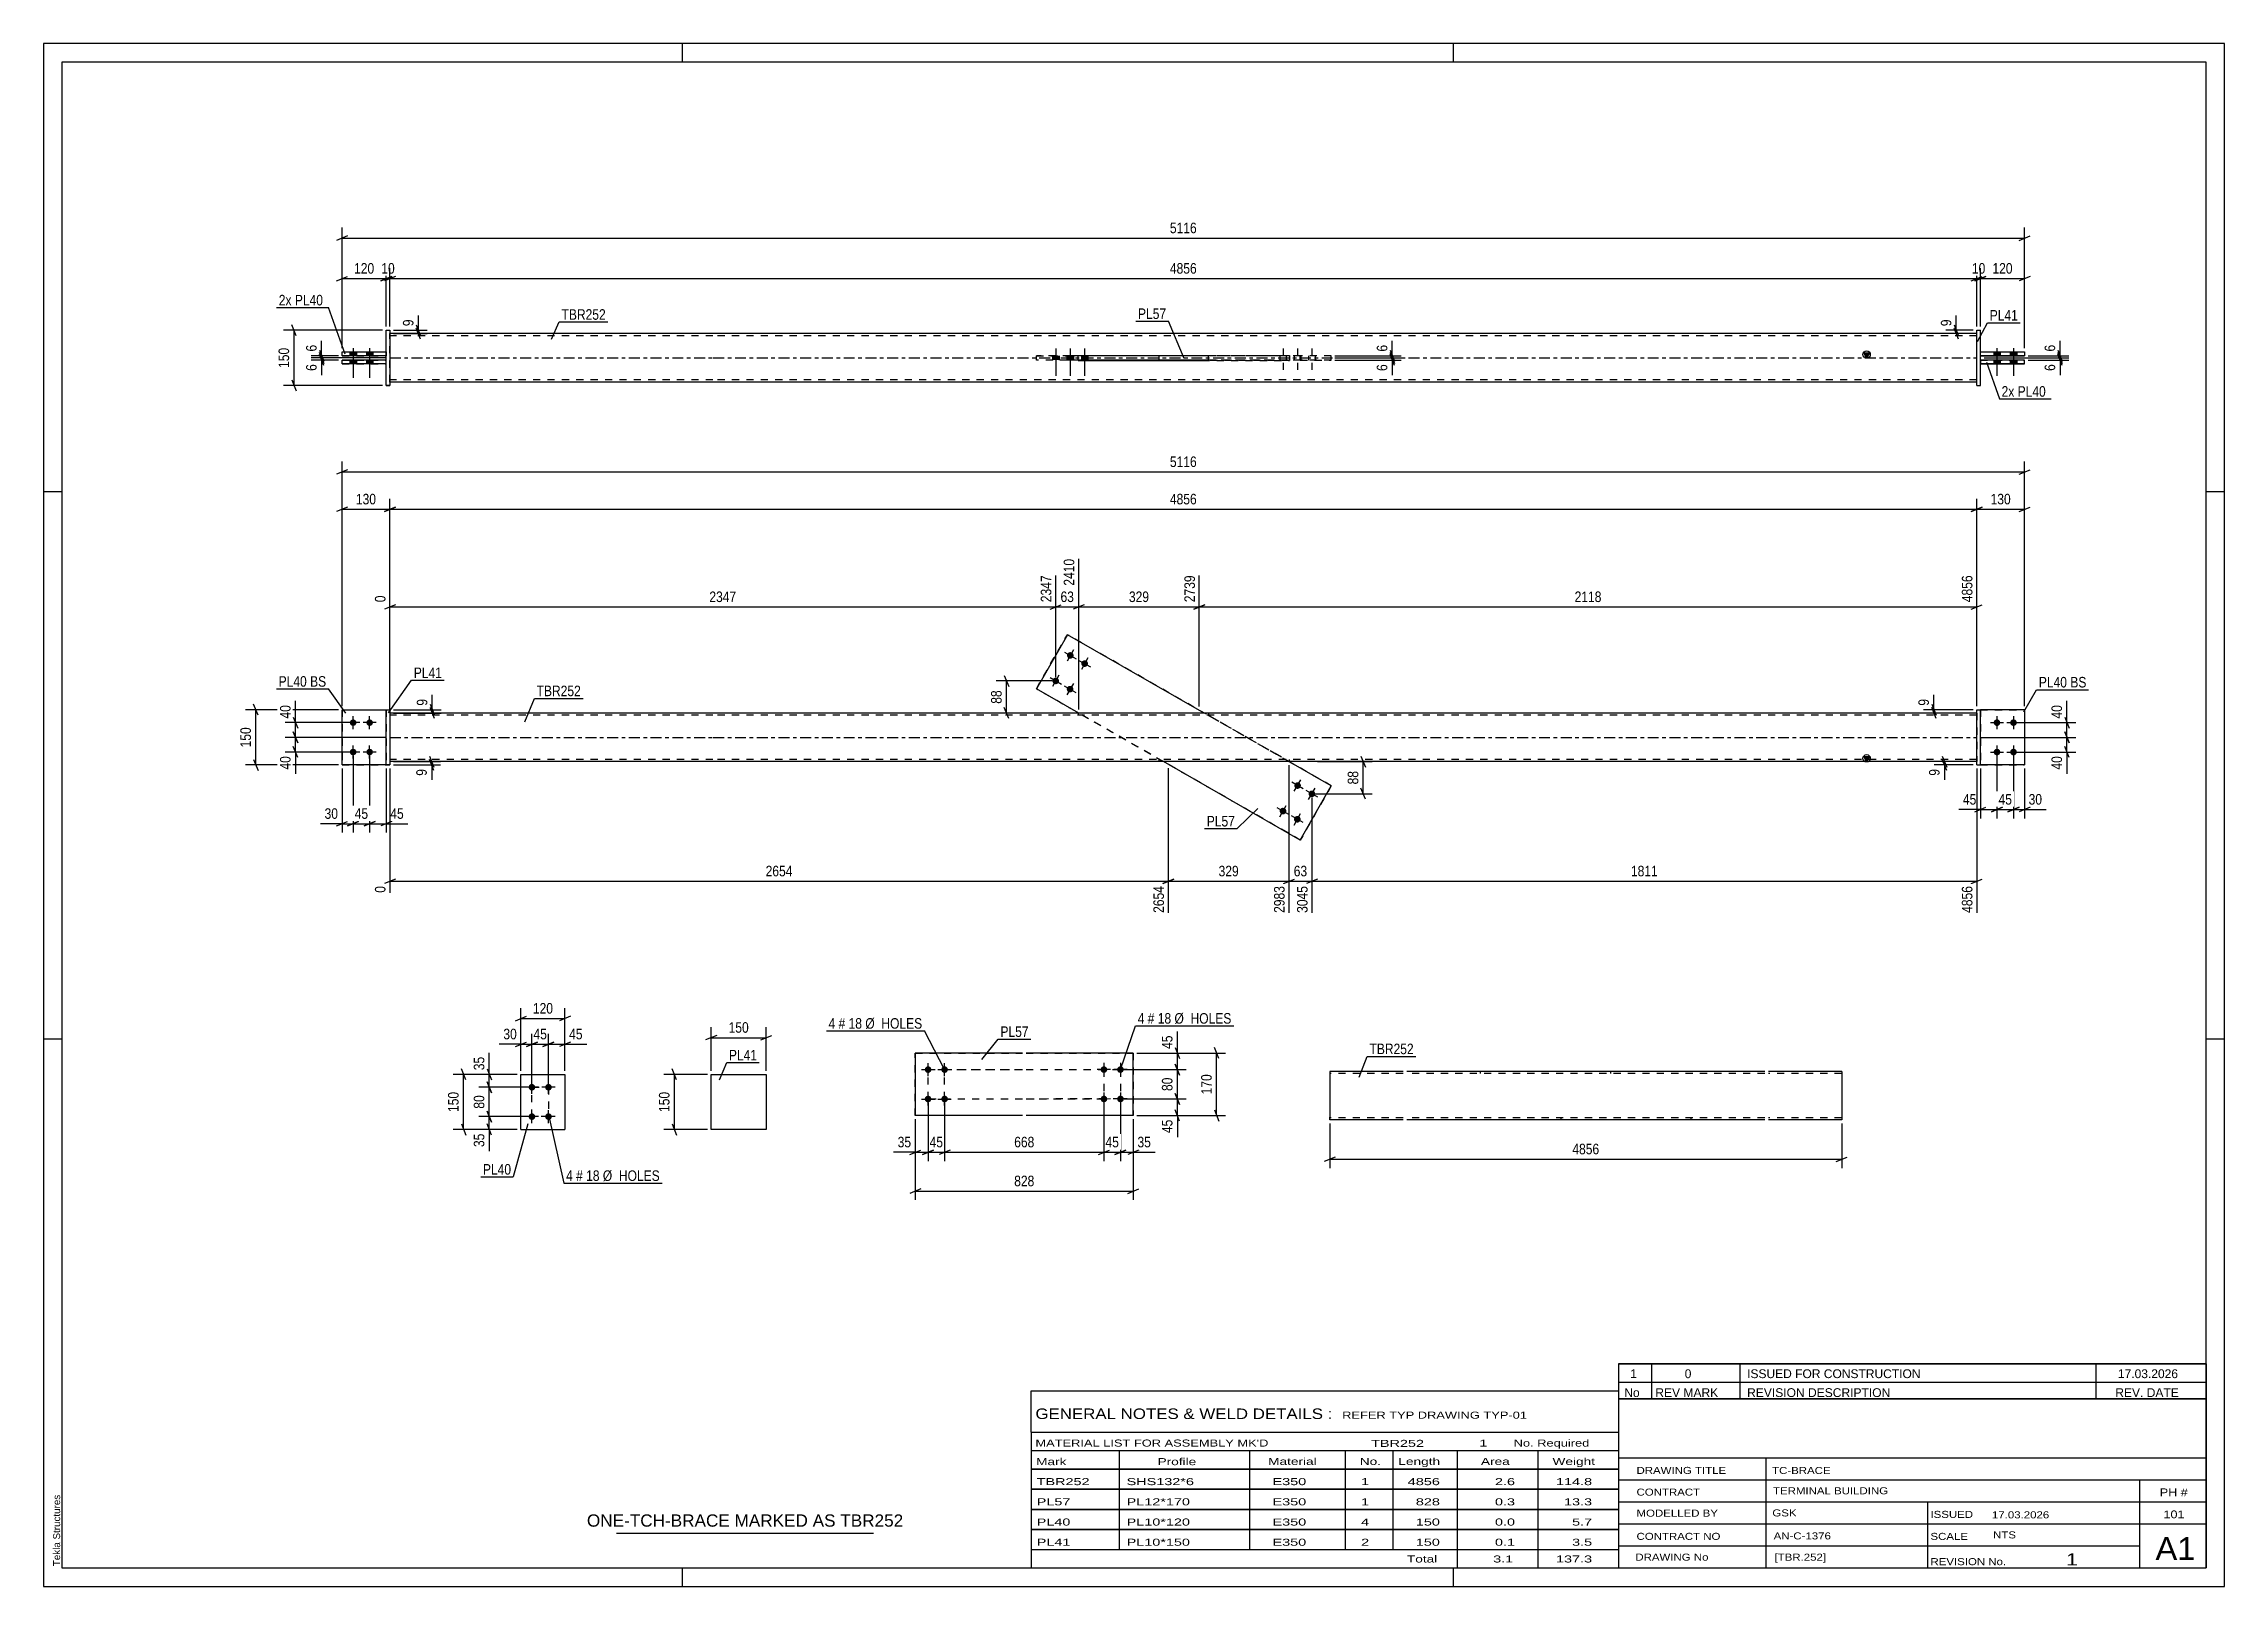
# Paper-space layout 'Layout1' of a CAD drawing. Header units: millimetres. Extents: x 0 to 594, y 0 to 420.
# The model-space entities are those that its viewports show. They can reach past a viewport. Long polylines and large blocks are cut down to what shows.
import ezdxf

# ---------------------------------------------------------------- set-up
doc = ezdxf.new("R2010")
doc.units = ezdxf.units.MM
doc.linetypes.add('DXK_LINE_DOT2', pattern=[3.9198, 1.9599, -1.9599])
doc.linetypes.add('DXK_LINE_DOT3', pattern=[5.9187, 2.979, -0.9799, 0.9799, -0.9799])
doc.layers.add('Viewport layer', color=7, linetype='Continuous', plot=False)
doc.styles.add('Arial', font='ARIAL.TTF', dxfattribs={"height": 0.2})
doc.styles.add('Arial Narrow', font='ARIALN.TTF', dxfattribs={"height": 0.2})

# ---------------------------------------------------------------- blocks, each defined once
blk = doc.blocks.new('Unknown-581559562-1128')
at = {"color": 5, "linetype": 'Continuous'}
for p, q in [((594, 420), (0, 420)), ((0, 420), (0, 0)), ((174, 415), (174, 420)), ((384, 415), (384, 420)), ((594, 0), (594, 420)), ((589, 415), (5, 415)), ((5, 415), (5, 5)), ((589, 5), (589, 415)), ((5, 298), (0, 298)), ((594, 298), (589, 298)), ((5, 149), (0, 149)), ((594, 149), (589, 149)), ((0, 0), (594, 0)), ((5, 5), (589, 5)), ((174, 0), (174, 5)), ((384, 0), (384, 5))]:
    blk.add_line(p, q, dxfattribs=at)
at = {"color": 174, "linetype": 'Continuous', "style": 'Arial'}
blk.add_text('Tekla Structures', height=1.9102, rotation=90, dxfattribs=at).set_placement((4.5, 5.5))
blk = doc.blocks.new('Part-581559562-1360 - 1344')
at = {"color": 2, "linetype": 'Continuous'}
for p, q in [((237.41, 145.18), (237.41, 145.18)), ((266.61, 145.18), (237.41, 145.18)), ((237.41, 145.18), (237.41, 128.18)), ((296.81, 145.19), (267.61, 145.18)), ((296.81, 145.19), (296.81, 145.19)), ((296.81, 128.19), (296.81, 145.19)), ((237.41, 128.18), (237.41, 128.18)), ((266.61, 128.18), (237.41, 128.18)), ((296.81, 128.19), (267.61, 128.18)), ((296.81, 128.19), (296.81, 128.19))]:
    blk.add_line(p, q, dxfattribs=at)
at = {"color": 7, "linetype": 'DXK_LINE_DOT2'}
for p, q in [((237.41, 145.18), (266.61, 145.18)), ((237.41, 128.18), (237.41, 145.18)), ((267.61, 145.18), (296.81, 145.19)), ((296.81, 145.19), (296.81, 128.19)), ((266.61, 128.18), (237.41, 128.18)), ((296.81, 128.19), (267.61, 128.18))]:
    blk.add_line(p, q, dxfattribs=at)
blk = doc.blocks.new('Bolt-581559562-1393 - 1344')
at = {"linetype": 'Continuous'}
for points in [[(288.36, 139.9), (288.21, 140.01), (288.08, 140.15), (287.99, 140.32), (287.93, 140.49), (287.91, 140.68), (287.93, 140.87), (287.99, 141.05), (288.08, 141.21), (288.2, 141.35), (288.36, 141.46), (288.53, 141.54), (288.71, 141.58), (288.9, 141.58), (289.08, 141.54), (289.26, 141.47), (289.41, 141.36), (289.54, 141.22), (289.63, 141.05), (289.69, 140.88), (289.71, 140.69), (289.69, 140.5), (289.63, 140.32), (289.54, 140.16), (289.41, 140.02), (289.26, 139.91), (289.09, 139.83), (288.91, 139.79), (288.72, 139.79), (288.53, 139.83)], [(292.86, 139.9), (292.71, 140.01), (292.58, 140.15), (292.49, 140.32), (292.43, 140.49), (292.41, 140.68), (292.43, 140.87), (292.49, 141.05), (292.58, 141.21), (292.7, 141.35), (292.86, 141.46), (293.03, 141.54), (293.21, 141.58), (293.4, 141.58), (293.58, 141.54), (293.76, 141.47), (293.91, 141.36), (294.04, 141.22), (294.13, 141.05), (294.19, 140.88), (294.21, 140.69), (294.19, 140.5), (294.13, 140.32), (294.04, 140.16), (293.91, 140.02), (293.76, 139.91), (293.59, 139.83), (293.41, 139.79), (293.22, 139.79), (293.03, 139.83)], [(288.36, 131.9), (288.21, 132.01), (288.08, 132.15), (287.99, 132.32), (287.93, 132.49), (287.91, 132.68), (287.93, 132.87), (287.99, 133.05), (288.08, 133.21), (288.21, 133.35), (288.36, 133.46), (288.53, 133.54), (288.71, 133.58), (288.9, 133.58), (289.09, 133.54), (289.26, 133.47), (289.41, 133.36), (289.54, 133.22), (289.63, 133.05), (289.69, 132.88), (289.71, 132.69), (289.69, 132.5), (289.63, 132.32), (289.54, 132.16), (289.41, 132.02), (289.26, 131.91), (289.09, 131.83), (288.91, 131.79), (288.72, 131.79), (288.54, 131.83)], [(292.86, 131.9), (292.71, 132.01), (292.58, 132.15), (292.49, 132.32), (292.43, 132.49), (292.41, 132.68), (292.43, 132.87), (292.49, 133.05), (292.58, 133.21), (292.71, 133.35), (292.86, 133.46), (293.03, 133.54), (293.21, 133.58), (293.4, 133.58), (293.59, 133.54), (293.76, 133.47), (293.91, 133.36), (294.04, 133.22), (294.13, 133.05), (294.19, 132.88), (294.21, 132.69), (294.19, 132.5), (294.13, 132.32), (294.04, 132.16), (293.91, 132.02), (293.76, 131.91), (293.59, 131.83), (293.41, 131.79), (293.22, 131.79), (293.04, 131.83)]]:
    blk.add_hatch(color=1, dxfattribs=at).paths.add_polyline_path(points)
at = {"color": 1, "linetype": 'Continuous'}
for p, q in [((290.61, 140.69), (287.01, 140.68)), ((288.81, 142.49), (288.81, 138.89)), ((295.11, 140.69), (291.51, 140.69)), ((293.31, 142.49), (293.31, 138.89)), ((290.61, 132.69), (287.01, 132.68)), ((288.81, 134.49), (288.81, 130.89)), ((295.11, 132.69), (291.51, 132.69)), ((293.31, 134.49), (293.31, 130.89))]:
    blk.add_line(p, q, dxfattribs=at)
blk = doc.blocks.new('Bolt-581559562-1398 - 1344')
at = {"linetype": 'Continuous'}
for points in [[(240.46, 139.9), (240.31, 140.01), (240.18, 140.15), (240.09, 140.31), (240.03, 140.49), (240.01, 140.68), (240.03, 140.86), (240.09, 141.04), (240.18, 141.21), (240.31, 141.35), (240.46, 141.46), (240.63, 141.53), (240.81, 141.57), (241, 141.57), (241.19, 141.54), (241.36, 141.46), (241.51, 141.35), (241.64, 141.21), (241.73, 141.05), (241.79, 140.87), (241.81, 140.68), (241.79, 140.5), (241.73, 140.32), (241.64, 140.15), (241.51, 140.01), (241.36, 139.9), (241.19, 139.82), (241.01, 139.78), (240.82, 139.78), (240.64, 139.82)], [(244.96, 139.9), (244.81, 140.01), (244.68, 140.15), (244.59, 140.31), (244.53, 140.49), (244.51, 140.68), (244.53, 140.86), (244.59, 141.04), (244.68, 141.21), (244.81, 141.35), (244.96, 141.46), (245.13, 141.53), (245.31, 141.57), (245.5, 141.58), (245.69, 141.54), (245.86, 141.46), (246.01, 141.35), (246.14, 141.21), (246.23, 141.05), (246.29, 140.87), (246.31, 140.68), (246.29, 140.5), (246.23, 140.32), (246.14, 140.15), (246.01, 140.01), (245.86, 139.9), (245.69, 139.82), (245.51, 139.79), (245.32, 139.78), (245.14, 139.82)], [(240.46, 131.9), (240.31, 132.01), (240.18, 132.15), (240.09, 132.31), (240.03, 132.49), (240.01, 132.68), (240.03, 132.86), (240.09, 133.04), (240.18, 133.21), (240.31, 133.35), (240.46, 133.46), (240.63, 133.53), (240.81, 133.57), (241, 133.57), (241.19, 133.54), (241.36, 133.46), (241.51, 133.35), (241.64, 133.21), (241.73, 133.05), (241.79, 132.87), (241.81, 132.68), (241.79, 132.5), (241.73, 132.32), (241.64, 132.15), (241.52, 132.01), (241.36, 131.9), (241.19, 131.82), (241.01, 131.78), (240.82, 131.78), (240.64, 131.82)], [(244.96, 131.9), (244.81, 132.01), (244.68, 132.15), (244.59, 132.31), (244.53, 132.49), (244.51, 132.68), (244.53, 132.86), (244.59, 133.04), (244.68, 133.21), (244.81, 133.35), (244.96, 133.46), (245.13, 133.53), (245.31, 133.57), (245.5, 133.58), (245.69, 133.54), (245.86, 133.46), (246.01, 133.35), (246.14, 133.21), (246.23, 133.05), (246.29, 132.87), (246.31, 132.68), (246.29, 132.5), (246.23, 132.32), (246.14, 132.15), (246.02, 132.01), (245.86, 131.9), (245.69, 131.82), (245.51, 131.79), (245.32, 131.78), (245.14, 131.82)]]:
    blk.add_hatch(color=1, dxfattribs=at).paths.add_polyline_path(points)
at = {"color": 1, "linetype": 'Continuous'}
for p, q in [((239.11, 140.68), (242.71, 140.68)), ((240.91, 138.88), (240.91, 142.48)), ((243.61, 140.68), (247.21, 140.68)), ((245.41, 138.88), (245.41, 142.48)), ((239.11, 132.68), (242.71, 132.68)), ((240.91, 130.88), (240.91, 134.48)), ((243.61, 132.68), (247.21, 132.68)), ((245.41, 130.88), (245.41, 134.48))]:
    blk.add_line(p, q, dxfattribs=at)
blk = doc.blocks.new('Part-581559562-1555 - 1539')
at = {"color": 2, "linetype": 'Continuous'}
for p, q in [((130.01, 124.38), (130.01, 139.38)), ((130.01, 139.38), (142.01, 139.38)), ((142.01, 139.38), (142.01, 124.38)), ((130.01, 124.38), (130.01, 124.38)), ((130.01, 124.38), (142.01, 124.38)), ((142.01, 124.38), (142.01, 124.38))]:
    blk.add_line(p, q, dxfattribs=at)
at = {"color": 7, "linetype": 'DXK_LINE_DOT2'}
for p, q in [((130.01, 139.38), (142.01, 139.38)), ((130.01, 124.38), (142.01, 124.38))]:
    blk.add_line(p, q, dxfattribs=at)
blk = doc.blocks.new('Bolt-581559562-1560 - 1539')
at = {"linetype": 'Continuous'}
for points in [[(133.01, 136.78), (133.2, 136.76), (133.38, 136.7), (133.54, 136.61), (133.68, 136.48), (133.79, 136.33), (133.87, 136.16), (133.91, 135.98), (133.91, 135.79), (133.87, 135.6), (133.79, 135.43), (133.68, 135.28), (133.54, 135.15), (133.38, 135.06), (133.2, 135), (133.01, 134.98), (132.82, 135), (132.65, 135.06), (132.48, 135.15), (132.34, 135.28), (132.23, 135.43), (132.16, 135.6), (132.12, 135.79), (132.12, 135.98), (132.16, 136.16), (132.23, 136.33), (132.34, 136.48), (132.48, 136.61), (132.65, 136.7), (132.82, 136.76)], [(137.51, 136.78), (137.7, 136.76), (137.88, 136.7), (138.04, 136.61), (138.18, 136.48), (138.29, 136.33), (138.37, 136.16), (138.41, 135.98), (138.41, 135.79), (138.37, 135.6), (138.29, 135.43), (138.18, 135.28), (138.04, 135.15), (137.88, 135.06), (137.7, 135), (137.51, 134.98), (137.32, 135), (137.15, 135.06), (136.98, 135.15), (136.84, 135.28), (136.73, 135.43), (136.66, 135.6), (136.62, 135.79), (136.62, 135.98), (136.66, 136.16), (136.73, 136.33), (136.84, 136.48), (136.98, 136.61), (137.15, 136.7), (137.32, 136.76)], [(133.01, 128.78), (133.2, 128.76), (133.38, 128.7), (133.54, 128.61), (133.68, 128.48), (133.79, 128.33), (133.87, 128.16), (133.91, 127.98), (133.91, 127.79), (133.87, 127.6), (133.79, 127.43), (133.68, 127.28), (133.54, 127.15), (133.38, 127.06), (133.2, 127), (133.01, 126.98), (132.82, 127), (132.65, 127.06), (132.48, 127.15), (132.34, 127.28), (132.23, 127.43), (132.16, 127.6), (132.12, 127.79), (132.12, 127.98), (132.16, 128.16), (132.23, 128.33), (132.34, 128.48), (132.48, 128.61), (132.65, 128.7), (132.82, 128.76)], [(137.51, 128.78), (137.7, 128.76), (137.88, 128.7), (138.04, 128.61), (138.18, 128.48), (138.29, 128.33), (138.37, 128.16), (138.41, 127.98), (138.41, 127.79), (138.37, 127.6), (138.29, 127.43), (138.18, 127.28), (138.04, 127.15), (137.88, 127.06), (137.7, 127), (137.51, 126.98), (137.32, 127), (137.15, 127.06), (136.98, 127.15), (136.84, 127.28), (136.73, 127.43), (136.66, 127.6), (136.62, 127.79), (136.62, 127.98), (136.66, 128.16), (136.73, 128.33), (136.84, 128.48), (136.98, 128.61), (137.15, 128.7), (137.32, 128.76)]]:
    blk.add_hatch(color=1, dxfattribs=at).paths.add_polyline_path(points)
at = {"color": 1, "linetype": 'Continuous'}
for p, q in [((133.01, 134.08), (133.01, 137.68)), ((137.51, 134.08), (137.51, 137.68)), ((134.81, 135.88), (131.21, 135.88)), ((139.31, 135.88), (135.71, 135.88)), ((134.81, 127.88), (131.21, 127.88)), ((133.01, 126.08), (133.01, 129.68)), ((139.31, 127.88), (135.71, 127.88)), ((137.51, 126.08), (137.51, 129.68))]:
    blk.add_line(p, q, dxfattribs=at)
blk = doc.blocks.new('Part-581559562-1918 - 1907')
at = {"color": 2, "linetype": 'Continuous'}
for p, q in [((278.85, 259.09), (270.41, 244.33)), ((278.85, 259.09), (278.85, 259.09)), ((316.15, 237.74), (278.85, 259.09)), ((281.93, 237.74), (270.41, 244.33)), ((270.41, 244.33), (270.41, 244.33)), ((342.29, 203.19), (304.99, 224.54)), ((350.74, 217.94), (339.21, 224.54)), ((342.29, 203.19), (350.74, 217.94)), ((350.74, 217.94), (350.74, 217.94)), ((342.29, 203.19), (342.29, 203.19))]:
    blk.add_line(p, q, dxfattribs=at)
at = {"color": 7, "linetype": 'DXK_LINE_DOT2'}
for p, q in [((270.41, 244.33), (278.85, 259.09)), ((350.74, 217.94), (278.85, 259.09)), ((342.29, 203.19), (270.41, 244.33)), ((304.99, 224.54), (281.93, 237.74)), ((339.21, 224.54), (316.15, 237.74)), ((350.74, 217.94), (342.29, 203.19))]:
    blk.add_line(p, q, dxfattribs=at)
blk = doc.blocks.new('Bolt-581559562-1910 - 1907')
at = {"linetype": 'Continuous'}
for points in [[(341.11, 217.23), (340.96, 217.34), (340.83, 217.48), (340.74, 217.64), (340.68, 217.82), (340.66, 218.01), (340.68, 218.19), (340.74, 218.37), (340.83, 218.54), (340.96, 218.68), (341.11, 218.79), (341.28, 218.86), (341.46, 218.9), (341.65, 218.91), (341.83, 218.87), (342.01, 218.79), (342.16, 218.68), (342.29, 218.54), (342.38, 218.38), (342.44, 218.2), (342.46, 218.01), (342.44, 217.83), (342.38, 217.65), (342.29, 217.48), (342.16, 217.34), (342.01, 217.23), (341.84, 217.15), (341.66, 217.12), (341.47, 217.11), (341.28, 217.15)], [(345.02, 214.99), (344.87, 215.1), (344.74, 215.24), (344.64, 215.41), (344.59, 215.58), (344.57, 215.77), (344.58, 215.96), (344.64, 216.14), (344.74, 216.3), (344.86, 216.44), (345.01, 216.55), (345.18, 216.63), (345.37, 216.67), (345.56, 216.67), (345.74, 216.63), (345.91, 216.56), (346.07, 216.45), (346.19, 216.31), (346.29, 216.14), (346.34, 215.96), (346.37, 215.78), (346.35, 215.59), (346.29, 215.41), (346.2, 215.25), (346.07, 215.11), (345.92, 215), (345.75, 214.92), (345.56, 214.88), (345.37, 214.88), (345.19, 214.92)], [(337.14, 210.29), (336.99, 210.4), (336.86, 210.54), (336.76, 210.7), (336.71, 210.88), (336.69, 211.06), (336.7, 211.25), (336.76, 211.43), (336.86, 211.59), (336.98, 211.73), (337.13, 211.84), (337.3, 211.92), (337.49, 211.96), (337.68, 211.96), (337.86, 211.92), (338.03, 211.85), (338.19, 211.74), (338.31, 211.6), (338.41, 211.44), (338.47, 211.26), (338.49, 211.07), (338.47, 210.88), (338.41, 210.7), (338.32, 210.54), (338.19, 210.4), (338.04, 210.29), (337.87, 210.21), (337.68, 210.17), (337.49, 210.17), (337.31, 210.21)], [(341.04, 208.05), (340.89, 208.16), (340.77, 208.3), (340.67, 208.46), (340.61, 208.64), (340.59, 208.83), (340.61, 209.02), (340.67, 209.19), (340.76, 209.36), (340.89, 209.5), (341.04, 209.61), (341.21, 209.69), (341.39, 209.73), (341.58, 209.73), (341.77, 209.69), (341.94, 209.61), (342.09, 209.5), (342.22, 209.36), (342.31, 209.2), (342.37, 209.02), (342.39, 208.83), (342.37, 208.65), (342.31, 208.47), (342.22, 208.31), (342.1, 208.16), (341.94, 208.05), (341.77, 207.98), (341.59, 207.94), (341.4, 207.94), (341.22, 207.97)]]:
    blk.add_hatch(color=1, dxfattribs=at).paths.add_polyline_path(points)
at = {"color": 1, "linetype": 'Continuous'}
for p, q in [((343.12, 217.12), (340, 218.9)), ((340.67, 216.45), (342.45, 219.57)), ((347.03, 214.88), (343.9, 216.67)), ((344.57, 214.21), (346.36, 217.34)), ((339.15, 210.17), (336.02, 211.96)), ((336.69, 209.5), (338.48, 212.63)), ((343.05, 207.94), (339.93, 209.73)), ((340.6, 207.27), (342.39, 210.39))]:
    blk.add_line(p, q, dxfattribs=at)
blk = doc.blocks.new('Bolt-581559562-1911 - 1907')
at = {"linetype": 'Continuous'}
for points in [[(280.1, 254.22), (280.25, 254.11), (280.38, 253.98), (280.47, 253.81), (280.53, 253.63), (280.55, 253.45), (280.53, 253.26), (280.48, 253.08), (280.38, 252.92), (280.26, 252.78), (280.11, 252.67), (279.93, 252.59), (279.75, 252.55), (279.56, 252.55), (279.38, 252.59), (279.21, 252.66), (279.05, 252.77), (278.93, 252.91), (278.83, 253.07), (278.77, 253.25), (278.75, 253.44), (278.77, 253.63), (278.83, 253.81), (278.92, 253.97), (279.05, 254.11), (279.2, 254.22), (279.37, 254.3), (279.56, 254.34), (279.74, 254.34), (279.93, 254.3)], [(284.01, 251.99), (284.16, 251.88), (284.29, 251.74), (284.38, 251.58), (284.44, 251.4), (284.46, 251.21), (284.44, 251.02), (284.38, 250.85), (284.29, 250.68), (284.16, 250.54), (284.01, 250.43), (283.84, 250.35), (283.66, 250.31), (283.47, 250.31), (283.28, 250.35), (283.11, 250.43), (282.96, 250.54), (282.83, 250.68), (282.74, 250.84), (282.68, 251.02), (282.66, 251.2), (282.68, 251.39), (282.74, 251.57), (282.83, 251.73), (282.95, 251.87), (283.11, 251.99), (283.28, 252.06), (283.46, 252.1), (283.65, 252.1), (283.83, 252.07)], [(276.13, 247.28), (276.28, 247.17), (276.41, 247.03), (276.5, 246.87), (276.56, 246.69), (276.58, 246.5), (276.56, 246.32), (276.5, 246.14), (276.41, 245.97), (276.28, 245.83), (276.13, 245.72), (275.96, 245.65), (275.78, 245.61), (275.59, 245.61), (275.4, 245.64), (275.23, 245.72), (275.08, 245.83), (274.95, 245.97), (274.86, 246.13), (274.8, 246.31), (274.78, 246.5), (274.8, 246.68), (274.86, 246.86), (274.95, 247.03), (275.07, 247.17), (275.23, 247.28), (275.4, 247.36), (275.58, 247.4), (275.77, 247.4), (275.95, 247.36)], [(280.03, 245.05), (280.18, 244.94), (280.31, 244.8), (280.41, 244.63), (280.46, 244.46), (280.49, 244.27), (280.47, 244.08), (280.41, 243.9), (280.32, 243.74), (280.19, 243.6), (280.04, 243.49), (279.87, 243.41), (279.68, 243.37), (279.49, 243.37), (279.31, 243.41), (279.14, 243.48), (278.99, 243.59), (278.86, 243.73), (278.76, 243.9), (278.71, 244.07), (278.69, 244.26), (278.7, 244.45), (278.76, 244.63), (278.85, 244.79), (278.98, 244.93), (279.13, 245.04), (279.3, 245.12), (279.49, 245.16), (279.68, 245.16), (279.86, 245.12)]]:
    blk.add_hatch(color=1, dxfattribs=at).paths.add_polyline_path(points)
at = {"color": 1, "linetype": 'Continuous'}
for p, q in [((278.09, 254.34), (281.22, 252.55)), ((280.55, 255.01), (278.76, 251.88)), ((282, 252.1), (285.12, 250.31)), ((284.45, 252.77), (282.67, 249.65)), ((274.12, 247.39), (277.24, 245.61)), ((276.57, 248.06), (274.79, 244.94)), ((278.02, 245.16), (281.15, 243.37)), ((280.48, 245.83), (278.69, 242.7))]:
    blk.add_line(p, q, dxfattribs=at)
blk = doc.blocks.new('Bolt-581559562-1912 - 1907')
at = {"linetype": 'Continuous'}
for points in [[(84.31, 234.24, -1), (84.31, 236.04, -1)], [(88.81, 234.24, -1), (88.81, 236.04, -1)], [(84.31, 226.24, -1), (84.31, 228.04, -1)], [(88.81, 226.24, -1), (88.81, 228.04, -1)]]:
    blk.add_hatch(color=1, dxfattribs=at).paths.add_polyline_path(points)
at = {"color": 1, "linetype": 'Continuous'}
for p, q in [((86.11, 235.14), (82.51, 235.14)), ((84.31, 233.34), (84.31, 236.94)), ((90.61, 235.14), (87.01, 235.14)), ((88.81, 233.34), (88.81, 236.94)), ((86.11, 227.14), (82.51, 227.14)), ((84.31, 225.34), (84.31, 228.94)), ((90.61, 227.14), (87.01, 227.14)), ((88.81, 225.34), (88.81, 228.94))]:
    blk.add_line(p, q, dxfattribs=at)
blk = doc.blocks.new('Bolt-581559562-1913 - 1907')
at = {"linetype": 'Continuous'}
for points in [[(532.06, 236.04), (532.25, 236.02), (532.42, 235.96), (532.59, 235.87), (532.73, 235.74), (532.84, 235.59), (532.91, 235.42), (532.95, 235.23), (532.95, 235.04), (532.91, 234.86), (532.84, 234.69), (532.73, 234.54), (532.59, 234.41), (532.42, 234.32), (532.25, 234.26), (532.06, 234.24), (531.87, 234.26), (531.69, 234.32), (531.53, 234.41), (531.39, 234.54), (531.28, 234.69), (531.2, 234.86), (531.16, 235.04), (531.16, 235.23), (531.2, 235.42), (531.28, 235.59), (531.39, 235.74), (531.53, 235.87), (531.69, 235.96), (531.87, 236.02)], [(536.56, 236.04), (536.75, 236.02), (536.92, 235.96), (537.09, 235.87), (537.23, 235.74), (537.34, 235.59), (537.41, 235.42), (537.45, 235.23), (537.45, 235.04), (537.41, 234.86), (537.34, 234.69), (537.23, 234.54), (537.09, 234.41), (536.92, 234.32), (536.75, 234.26), (536.56, 234.24), (536.37, 234.26), (536.19, 234.32), (536.03, 234.41), (535.89, 234.54), (535.78, 234.69), (535.7, 234.86), (535.66, 235.04), (535.66, 235.23), (535.7, 235.42), (535.78, 235.59), (535.89, 235.74), (536.03, 235.87), (536.19, 235.96), (536.37, 236.02)], [(532.06, 228.04), (532.25, 228.02), (532.42, 227.96), (532.59, 227.87), (532.73, 227.74), (532.84, 227.59), (532.91, 227.42), (532.95, 227.23), (532.95, 227.04), (532.91, 226.86), (532.84, 226.69), (532.73, 226.54), (532.59, 226.41), (532.42, 226.32), (532.25, 226.26), (532.06, 226.24), (531.87, 226.26), (531.69, 226.32), (531.53, 226.41), (531.39, 226.54), (531.28, 226.69), (531.2, 226.86), (531.16, 227.04), (531.16, 227.23), (531.2, 227.42), (531.28, 227.59), (531.39, 227.74), (531.53, 227.87), (531.69, 227.96), (531.87, 228.02)], [(536.56, 228.04), (536.75, 228.02), (536.92, 227.96), (537.09, 227.87), (537.23, 227.74), (537.34, 227.59), (537.41, 227.42), (537.45, 227.23), (537.45, 227.04), (537.41, 226.86), (537.34, 226.69), (537.23, 226.54), (537.09, 226.41), (536.92, 226.32), (536.75, 226.26), (536.56, 226.24), (536.37, 226.26), (536.19, 226.32), (536.03, 226.41), (535.89, 226.54), (535.78, 226.69), (535.7, 226.86), (535.66, 227.04), (535.66, 227.23), (535.7, 227.42), (535.78, 227.59), (535.89, 227.74), (536.03, 227.87), (536.19, 227.96), (536.37, 228.02)]]:
    blk.add_hatch(color=1, dxfattribs=at).paths.add_polyline_path(points)
at = {"color": 1, "linetype": 'Continuous'}
for p, q in [((530.26, 235.14), (533.86, 235.14)), ((532.06, 236.94), (532.06, 233.34)), ((534.76, 235.14), (538.36, 235.14)), ((536.56, 236.94), (536.56, 233.34)), ((530.26, 227.14), (533.86, 227.14)), ((532.06, 228.94), (532.06, 225.34)), ((534.76, 227.14), (538.36, 227.14)), ((536.56, 228.94), (536.56, 225.34))]:
    blk.add_line(p, q, dxfattribs=at)
blk = doc.blocks.new('Part-581559562-1923 - 1907')
at = {"color": 2, "linetype": 'Continuous'}
for p, q in [((93.31, 238.64), (94.31, 238.64)), ((93.31, 223.64), (93.31, 238.64)), ((94.31, 238.64), (94.31, 238.64)), ((94.31, 238.64), (94.31, 223.64)), ((93.31, 223.64), (94.31, 223.64))]:
    blk.add_line(p, q, dxfattribs=at)
at = {"color": 7, "linetype": 'DXK_LINE_DOT2'}
for p, q in [((93.31, 238.64), (94.31, 238.64)), ((94.31, 223.64), (93.31, 223.64)), ((93.31, 223.64), (93.31, 223.64)), ((94.31, 223.64), (94.31, 223.64))]:
    blk.add_line(p, q, dxfattribs=at)
blk = doc.blocks.new('Part-581559562-1928 - 1907')
at = {"color": 7, "linetype": 'DXK_LINE_DOT2'}
for p, q in [((81.31, 238.64), (81.31, 223.64)), ((81.31, 238.64), (93.31, 238.64)), ((93.31, 238.64), (93.31, 223.64)), ((81.31, 223.64), (93.31, 223.64))]:
    blk.add_line(p, q, dxfattribs=at)
blk = doc.blocks.new('Part-581559562-1933 - 1907')
at = {"color": 2, "linetype": 'Continuous'}
for p, q in [((81.31, 223.64), (81.31, 238.64)), ((81.31, 238.64), (93.31, 238.64)), ((93.31, 223.64), (81.31, 223.64))]:
    blk.add_line(p, q, dxfattribs=at)
at = {"color": 7, "linetype": 'DXK_LINE_DOT2'}
blk.add_line((93.31, 238.64), (93.31, 223.64), dxfattribs=at)
blk = doc.blocks.new('Part-581559562-1943 - 1907')
at = {"linetype": 'Continuous'}
blk.add_hatch(color=2, dxfattribs=at).paths.add_polyline_path([(496.56, 224.54), (495.76, 225.94), (497.36, 225.94)])
at = {"color": 2, "linetype": 'Continuous'}
for p, q in [((182.31, 237.74), (94.31, 237.74)), ((526.56, 237.74), (182.41, 237.74)), ((496.56, 224.54), (495.76, 225.94)), ((495.76, 225.94), (497.36, 225.94)), ((497.36, 225.94), (496.56, 224.54)), ((182.31, 224.54), (94.31, 224.54)), ((526.56, 224.54), (182.41, 224.54))]:
    blk.add_line(p, q, dxfattribs=at)
at = {"color": 7, "linetype": 'DXK_LINE_DOT2'}
for p, q in [((94.31, 237.74), (94.31, 224.54)), ((281.83, 237.74), (281.83, 237.14)), ((317.3, 237.74), (317.3, 237.14)), ((526.56, 237.74), (526.56, 224.54)), ((182.31, 237.14), (94.31, 237.14)), ((526.56, 237.14), (182.41, 237.14)), ((182.31, 225.14), (94.31, 225.14)), ((526.56, 225.14), (182.41, 225.14)), ((303.84, 224.54), (303.84, 225.14)), ((339.31, 224.54), (339.31, 225.14))]:
    blk.add_line(p, q, dxfattribs=at)
at = {"color": 7, "linetype": 'DXK_LINE_DOT3'}
for p, q in [((94.31, 231.14), (182.31, 231.14)), ((182.41, 231.14), (526.56, 231.14))]:
    blk.add_line(p, q, dxfattribs=at)
at = {"color": 2, "linetype": 'Continuous'}
blk.add_circle((496.56, 225.44), 1, dxfattribs=at)
blk = doc.blocks.new('Part-581559562-1948 - 1907')
at = {"color": 2, "linetype": 'Continuous'}
for p, q in [((539.56, 238.64), (527.56, 238.64)), ((539.56, 238.64), (539.56, 238.64)), ((539.56, 238.64), (539.56, 223.64)), ((539.56, 223.64), (527.56, 223.64)), ((527.56, 223.64), (527.56, 223.64))]:
    blk.add_line(p, q, dxfattribs=at)
at = {"color": 7, "linetype": 'DXK_LINE_DOT2'}
for p, q in [((527.56, 238.64), (539.56, 238.64)), ((527.56, 238.64), (527.56, 238.64)), ((527.56, 238.64), (527.56, 223.64)), ((527.56, 223.64), (539.56, 223.64))]:
    blk.add_line(p, q, dxfattribs=at)
blk = doc.blocks.new('Part-581559562-1953 - 1907')
at = {"color": 7, "linetype": 'DXK_LINE_DOT2'}
for p, q in [((527.56, 238.64), (539.56, 238.64)), ((539.56, 238.64), (527.56, 238.64)), ((527.56, 238.64), (527.56, 238.64)), ((527.56, 238.64), (527.56, 223.64)), ((539.56, 238.64), (539.56, 238.64)), ((539.56, 238.64), (539.56, 223.64)), ((527.56, 223.64), (539.56, 223.64)), ((527.56, 223.64), (539.56, 223.64))]:
    blk.add_line(p, q, dxfattribs=at)
blk = doc.blocks.new('Part-581559562-1954 - 1907')
at = {"color": 2, "linetype": 'Continuous'}
for p, q in [((526.56, 238.64), (527.56, 238.64)), ((526.56, 223.64), (526.56, 238.64)), ((527.56, 223.64), (527.56, 238.64)), ((526.56, 223.64), (526.56, 223.64)), ((526.56, 223.64), (526.56, 223.64)), ((526.56, 223.64), (527.56, 223.64)), ((526.56, 223.64), (527.56, 223.64))]:
    blk.add_line(p, q, dxfattribs=at)
at = {"color": 7, "linetype": 'DXK_LINE_DOT2'}
for p, q in [((526.56, 238.64), (527.56, 238.64)), ((527.56, 223.64), (527.56, 223.64)), ((527.56, 223.64), (527.56, 223.64))]:
    blk.add_line(p, q, dxfattribs=at)
blk = doc.blocks.new('Bolt-581559562-2355 - 2348')
at = {"linetype": 'Continuous'}
for points in [[(83.41, 335.05), (85.21, 335.05), (85.21, 336.05), (83.41, 336.05)], [(83.41, 335.05), (85.21, 335.05), (85.21, 336.05), (83.41, 336.05)], [(83.41, 332.85), (85.21, 332.85), (85.21, 333.85), (83.41, 333.85)], [(83.41, 332.85), (85.21, 332.85), (85.21, 333.85), (83.41, 333.85)], [(87.91, 335.05), (89.71, 335.05), (89.71, 336.05), (87.91, 336.05)], [(87.91, 335.05), (89.71, 335.05), (89.71, 336.05), (87.91, 336.05)], [(87.91, 332.85), (89.71, 332.85), (89.71, 333.85), (87.91, 333.85)], [(87.91, 332.85), (89.71, 332.85), (89.71, 333.85), (87.91, 333.85)]]:
    blk.add_hatch(color=1, dxfattribs=at).paths.add_polyline_path(points)
at = {"color": 1, "linetype": 'Continuous'}
for p, q in [((83.41, 336.05), (83.41, 335.05)), ((83.41, 336.05), (83.41, 335.05)), ((83.41, 333.85), (83.41, 332.85)), ((83.41, 333.85), (83.41, 332.85)), ((84.31, 337.05), (84.31, 329.05)), ((84.31, 337.05), (84.31, 329.05)), ((85.21, 336.05), (85.21, 335.05)), ((85.21, 336.05), (85.21, 335.05)), ((85.21, 333.85), (85.21, 332.85)), ((85.21, 333.85), (85.21, 332.85)), ((87.91, 336.05), (87.91, 335.05)), ((87.91, 336.05), (87.91, 335.05)), ((87.91, 333.85), (87.91, 332.85)), ((87.91, 333.85), (87.91, 332.85)), ((88.81, 337.05), (88.81, 329.05)), ((88.81, 337.05), (88.81, 329.05)), ((89.71, 336.05), (89.71, 335.05)), ((89.71, 336.05), (89.71, 335.05)), ((89.71, 333.85), (89.71, 332.85)), ((89.71, 333.85), (89.71, 332.85))]:
    blk.add_line(p, q, dxfattribs=at)
blk = doc.blocks.new('Part-581559562-2362 - 2348')
at = {"color": 2, "linetype": 'Continuous'}
for p, q in [((81.31, 335.05), (81.31, 336.05)), ((81.31, 336.05), (93.31, 336.05)), ((81.31, 335.05), (81.31, 335.05)), ((93.31, 335.05), (81.31, 335.05)), ((93.31, 336.05), (93.31, 335.05)), ((93.31, 335.05), (93.31, 335.05))]:
    blk.add_line(p, q, dxfattribs=at)
at = {"color": 7, "linetype": 'DXK_LINE_DOT2'}
for p, q in [((81.31, 336.05), (93.31, 336.05)), ((81.31, 335.05), (93.31, 335.05))]:
    blk.add_line(p, q, dxfattribs=at)
blk = doc.blocks.new('Part-581559562-2354 - 2348')
at = {"color": 2, "linetype": 'Continuous'}
for p, q in [((270.41, 333.84), (270.41, 335.04)), ((278.85, 333.84), (278.85, 335.04)), ((317.3, 335.03), (278.85, 335.04)), ((317.3, 333.83), (278.85, 333.84)), ((317.3, 333.83), (278.85, 333.83))]:
    blk.add_line(p, q, dxfattribs=at)
at = {"color": 7, "linetype": 'DXK_LINE_DOT2'}
for p, q in [((342.29, 335.03), (270.41, 335.04)), ((270.41, 335.04), (278.85, 335.04)), ((278.85, 333.83), (270.41, 333.84)), ((278.85, 333.84), (270.41, 333.84)), ((350.74, 335.03), (317.3, 335.03)), ((342.29, 333.83), (317.3, 333.83)), ((350.74, 333.83), (317.3, 333.83)), ((342.29, 333.83), (342.29, 335.03)), ((350.74, 335.03), (342.29, 335.03)), ((342.29, 333.83), (350.74, 333.83)), ((350.74, 333.83), (350.74, 335.03))]:
    blk.add_line(p, q, dxfattribs=at)
blk = doc.blocks.new('Bolt-581559562-2356 - 2348')
at = {"linetype": 'Continuous'}
for points in [[(532.96, 336.05), (531.16, 336.05), (531.16, 335.05), (532.96, 335.05)], [(532.96, 336.05), (531.16, 336.05), (531.16, 335.05), (532.96, 335.05)], [(532.96, 333.85), (531.16, 333.85), (531.16, 332.85), (532.96, 332.85)], [(532.96, 333.85), (531.16, 333.85), (531.16, 332.85), (532.96, 332.85)], [(537.46, 336.05), (535.66, 336.05), (535.66, 335.05), (537.46, 335.05)], [(537.46, 336.05), (535.66, 336.05), (535.66, 335.05), (537.46, 335.05)], [(537.46, 333.85), (535.66, 333.85), (535.66, 332.85), (537.46, 332.85)], [(537.46, 333.85), (535.66, 333.85), (535.66, 332.85), (537.46, 332.85)]]:
    blk.add_hatch(color=1, dxfattribs=at).paths.add_polyline_path(points)
at = {"color": 1, "linetype": 'Continuous'}
for p, q in [((531.16, 336.05), (531.16, 335.05)), ((531.16, 336.05), (531.16, 335.05)), ((531.16, 333.85), (531.16, 332.85)), ((531.16, 333.85), (531.16, 332.85)), ((532.06, 337.05), (532.06, 329.55)), ((532.06, 337.05), (532.06, 329.55)), ((532.96, 336.05), (532.96, 335.05)), ((532.96, 336.05), (532.96, 335.05)), ((532.96, 333.85), (532.96, 332.85)), ((532.96, 333.85), (532.96, 332.85)), ((535.66, 336.05), (535.66, 335.05)), ((535.66, 336.05), (535.66, 335.05)), ((535.66, 333.85), (535.66, 332.85)), ((535.66, 333.85), (535.66, 332.85)), ((536.56, 337.05), (536.56, 329.55)), ((536.56, 337.05), (536.56, 329.55)), ((537.46, 336.05), (537.46, 335.05)), ((537.46, 336.05), (537.46, 335.05)), ((537.46, 333.85), (537.46, 332.85)), ((537.46, 333.85), (537.46, 332.85))]:
    blk.add_line(p, q, dxfattribs=at)
blk = doc.blocks.new('Part-581559562-2357 - 2348')
at = {"color": 2, "linetype": 'Continuous'}
for p, q in [((93.31, 341.95), (94.31, 341.95)), ((93.31, 326.95), (93.31, 341.95)), ((94.31, 341.95), (94.31, 341.95)), ((94.31, 341.95), (94.31, 326.95)), ((94.31, 326.95), (93.31, 326.95)), ((93.31, 326.95), (93.31, 326.95))]:
    blk.add_line(p, q, dxfattribs=at)
at = {"color": 7, "linetype": 'DXK_LINE_DOT2'}
for p, q in [((93.31, 341.95), (94.31, 341.95)), ((93.31, 326.95), (94.31, 326.95)), ((93.31, 326.95), (93.31, 326.95))]:
    blk.add_line(p, q, dxfattribs=at)
blk = doc.blocks.new('Part-581559562-2367 - 2348')
at = {"color": 2, "linetype": 'Continuous'}
for p, q in [((81.31, 332.85), (81.31, 333.85)), ((93.31, 333.85), (81.31, 333.85)), ((81.31, 332.85), (81.31, 332.85)), ((93.31, 332.85), (81.31, 332.85)), ((93.31, 332.85), (93.31, 333.85)), ((93.31, 332.85), (93.31, 332.85))]:
    blk.add_line(p, q, dxfattribs=at)
at = {"color": 7, "linetype": 'DXK_LINE_DOT2'}
for p, q in [((81.31, 333.85), (93.31, 333.85)), ((81.31, 332.85), (93.31, 332.85))]:
    blk.add_line(p, q, dxfattribs=at)
blk = doc.blocks.new('Part-581559562-2372 - 2348')
at = {"color": 2, "linetype": 'Continuous'}
for p, q in [((526.56, 326.95), (526.56, 341.95)), ((526.56, 341.95), (527.56, 341.95)), ((527.56, 326.95), (527.56, 341.95)), ((526.56, 326.95), (527.56, 326.95)), ((526.56, 326.95), (526.56, 326.95)), ((526.56, 326.95), (526.56, 326.95)), ((526.56, 326.95), (527.56, 326.95)), ((527.56, 326.95), (527.56, 326.95)), ((527.56, 326.95), (527.56, 326.95))]:
    blk.add_line(p, q, dxfattribs=at)
at = {"color": 7, "linetype": 'DXK_LINE_DOT2'}
for q in [(526.56, 341.95), (527.56, 341.95)]:
    blk.add_line((526.56, 341.95), q, dxfattribs=at)
blk = doc.blocks.new('Part-581559562-2377 - 2348')
at = {"color": 2, "linetype": 'Continuous'}
for p, q in [((527.56, 336.05), (539.56, 336.05)), ((527.56, 335.05), (527.56, 336.05)), ((527.56, 335.05), (539.56, 335.05)), ((539.56, 335.05), (527.56, 335.05)), ((539.56, 336.05), (539.56, 335.05))]:
    blk.add_line(p, q, dxfattribs=at)
at = {"color": 7, "linetype": 'DXK_LINE_DOT2'}
for p, q in [((527.56, 336.05), (539.56, 336.05)), ((527.56, 335.05), (527.56, 335.05)), ((527.56, 335.05), (527.56, 335.05))]:
    blk.add_line(p, q, dxfattribs=at)
blk = doc.blocks.new('Part-581559562-2382 - 2348')
at = {"color": 2, "linetype": 'Continuous'}
for p, q in [((539.56, 333.85), (527.56, 333.85)), ((527.56, 333.85), (527.56, 332.85)), ((539.56, 332.85), (527.56, 332.85)), ((527.56, 332.85), (539.56, 332.85)), ((539.56, 332.85), (539.56, 333.85))]:
    blk.add_line(p, q, dxfattribs=at)
at = {"color": 7, "linetype": 'DXK_LINE_DOT2'}
for p, q in [((527.56, 333.85), (539.56, 333.85)), ((527.56, 332.85), (527.56, 332.85)), ((527.56, 332.85), (527.56, 332.85))]:
    blk.add_line(p, q, dxfattribs=at)
blk = doc.blocks.new('Part-581559562-2387 - 2348')
at = {"linetype": 'Continuous'}
blk.add_hatch(color=2, dxfattribs=at).paths.add_polyline_path([(496.56, 334.45), (495.76, 335.85), (497.36, 335.85)])
at = {"color": 2, "linetype": 'Continuous'}
for p, q in [((182.31, 341.05), (94.31, 341.05)), ((526.56, 341.05), (182.41, 341.05)), ((281.83, 335.13), (281.83, 335.04)), ((281.83, 335.13), (317.3, 335.13)), ((281.83, 335.13), (281.83, 335.13)), ((281.83, 333.73), (281.83, 333.84)), ((281.83, 333.73), (317.3, 333.73)), ((303.84, 335.04), (303.84, 335.13)), ((303.84, 333.73), (303.84, 333.84)), ((317.3, 333.73), (317.3, 335.13)), ((496.56, 334.45), (495.76, 335.85)), ((495.76, 335.85), (497.36, 335.85)), ((497.36, 335.85), (496.56, 334.45)), ((182.31, 327.85), (94.31, 327.85)), ((526.56, 327.85), (182.41, 327.85))]:
    blk.add_line(p, q, dxfattribs=at)
at = {"color": 7, "linetype": 'DXK_LINE_DOT2'}
for p, q in [((94.31, 327.85), (94.31, 341.05)), ((182.31, 340.45), (94.31, 340.45)), ((526.56, 340.45), (182.41, 340.45)), ((526.56, 327.85), (526.56, 341.05)), ((281.83, 335.13), (317.3, 335.13)), ((281.83, 333.84), (281.83, 335.13)), ((281.83, 333.73), (317.3, 333.73)), ((303.84, 335.13), (339.31, 335.13)), ((303.84, 335.13), (303.84, 335.13)), ((303.84, 335.13), (339.31, 335.13)), ((303.84, 335.04), (303.84, 335.13)), ((303.84, 333.84), (303.84, 335.04)), ((303.84, 333.73), (303.84, 333.73)), ((303.84, 333.73), (303.84, 333.73)), ((339.31, 333.73), (303.84, 333.73)), ((303.84, 333.73), (339.31, 333.73)), ((339.31, 335.13), (339.31, 333.73)), ((182.31, 328.45), (94.31, 328.45)), ((526.56, 328.45), (182.41, 328.45))]:
    blk.add_line(p, q, dxfattribs=at)
at = {"color": 7, "linetype": 'DXK_LINE_DOT3'}
for p, q in [((94.31, 334.45), (182.31, 334.45)), ((182.41, 334.45), (526.56, 334.45))]:
    blk.add_line(p, q, dxfattribs=at)
at = {"color": 2, "linetype": 'Continuous'}
blk.add_circle((496.56, 335.35), 1, dxfattribs=at)
blk = doc.blocks.new('Bolt-581559562-2393 - 2348')
at = {"linetype": 'Continuous'}
for points in [[(276.58, 335.04), (274.78, 335.04), (274.78, 333.84), (276.58, 333.84)], [(280.49, 335.04), (278.69, 335.04), (278.69, 333.84), (280.49, 333.84)], [(280.55, 335.04), (278.75, 335.04), (278.75, 333.84), (280.55, 333.84)], [(284.46, 335.04), (282.66, 335.04), (282.66, 333.84), (284.46, 333.84)]]:
    blk.add_hatch(color=1, dxfattribs=at).paths.add_polyline_path(points)
at = {"color": 1, "linetype": 'Continuous'}
for p, q in [((274.78, 335.04), (274.78, 333.84)), ((275.68, 337.04), (275.68, 329.54)), ((276.58, 335.04), (276.58, 333.84)), ((278.69, 335.04), (278.69, 333.84)), ((278.75, 335.04), (278.75, 333.84)), ((279.59, 337.04), (279.59, 329.54)), ((279.65, 337.04), (279.65, 329.54)), ((280.49, 335.04), (280.49, 333.84)), ((280.55, 335.04), (280.55, 333.84)), ((282.66, 335.04), (282.66, 333.84)), ((283.56, 337.04), (283.56, 329.54)), ((284.46, 335.04), (284.46, 333.84))]:
    blk.add_line(p, q, dxfattribs=at)
blk = doc.blocks.new('Bolt-581559562-2394 - 2348')
at = {"color": 1, "linetype": 'DXK_LINE_DOT2'}
for p, q in [((336.69, 335.03), (336.69, 333.83)), ((337.59, 337.03), (337.59, 329.53)), ((338.49, 335.03), (338.49, 333.83)), ((340.59, 335.03), (340.59, 333.83)), ((340.66, 335.03), (340.66, 333.83)), ((341.49, 337.03), (341.49, 329.53)), ((341.56, 337.03), (341.56, 329.53)), ((342.39, 335.03), (342.39, 333.83)), ((342.46, 335.03), (342.46, 333.83)), ((344.57, 335.03), (344.57, 333.83)), ((345.47, 337.03), (345.47, 329.53)), ((346.37, 335.03), (346.37, 333.83))]:
    blk.add_line(p, q, dxfattribs=at)
blk = doc.blocks.new('Part-581559562-1515 - 1499')
at = {"color": 2, "linetype": 'Continuous'}
for p, q in [((181.82, 124.38), (181.83, 139.38)), ((181.83, 139.38), (196.83, 139.38)), ((196.83, 139.38), (196.82, 124.38)), ((196.82, 124.38), (181.82, 124.38))]:
    blk.add_line(p, q, dxfattribs=at)
blk = doc.blocks.new('Part-581559562-1241 - 1223')
at = {"color": 2, "linetype": 'Continuous'}
for p, q in [((370.31, 140.18), (350.31, 140.18)), ((350.31, 140.18), (350.31, 138.98)), ((350.31, 138.98), (350.31, 127.72)), ((468.79, 140.18), (371.31, 140.18)), ((489.79, 140.18), (469.79, 140.18)), ((489.79, 140.18), (489.79, 140.09)), ((489.79, 140.09), (489.79, 138.98)), ((489.79, 138.98), (489.79, 126.98)), ((350.31, 127.07), (350.31, 127.72)), ((350.31, 126.98), (350.31, 127.07)), ((370.31, 126.98), (350.31, 126.98)), ((468.79, 126.98), (371.31, 126.98)), ((489.79, 126.98), (469.79, 126.98))]:
    blk.add_line(p, q, dxfattribs=at)
at = {"color": 7, "linetype": 'DXK_LINE_DOT2'}
for p, q in [((370.31, 139.58), (350.31, 139.58)), ((468.79, 139.58), (371.31, 139.58)), ((391.31, 140.18), (391.31, 139.58)), ((426.78, 140.18), (426.78, 139.58)), ((489.79, 139.58), (469.79, 139.58)), ((489.79, 139.83), (489.79, 138.98)), ((350.31, 127.72), (350.31, 127.34)), ((350.31, 127.58), (350.31, 127.63)), ((370.31, 127.58), (350.31, 127.58)), ((468.79, 127.58), (371.31, 127.58)), ((413.32, 126.98), (413.32, 127.58)), ((448.79, 126.98), (448.79, 127.58)), ((489.79, 127.58), (469.79, 127.58)), ((489.79, 127.63), (489.79, 127.72)), ((489.79, 127.58), (489.79, 127.63)), ((489.79, 127.58), (489.79, 127.63))]:
    blk.add_line(p, q, dxfattribs=at)
blk = doc.blocks.new('Rectangle-581559562-1475 - 1344')
at = {"color": 1, "linetype": 'DXK_LINE_DOT2'}
for p, q in [((240.91, 140.68), (266.61, 140.68)), ((240.91, 132.68), (240.91, 140.68)), ((267.61, 140.68), (293.31, 140.69)), ((293.31, 140.69), (293.31, 132.69)), ((266.61, 132.68), (240.91, 132.68)), ((293.31, 132.69), (267.61, 132.68))]:
    blk.add_line(p, q, dxfattribs=at)
blk = doc.blocks.new('Rectangle-581559562-1675 - 1539')
at = {"color": 1, "linetype": 'DXK_LINE_DOT2'}
blk.add_lwpolyline([(133.01, 135.88), (137.51, 135.88), (137.51, 127.88), (133.01, 127.88), (133.01, 135.88)], close=True, dxfattribs=at)
blk = doc.blocks.new('Rectangle-581559562-1486 - 1344')
at = {"color": 1, "linetype": 'DXK_LINE_DOT2'}
for p, q in [((245.41, 140.68), (266.61, 140.68)), ((245.41, 132.68), (245.41, 140.68)), ((267.61, 140.68), (288.81, 140.69)), ((288.81, 140.69), (288.81, 132.68)), ((266.61, 132.68), (245.41, 132.68)), ((288.81, 132.68), (267.61, 132.68))]:
    blk.add_line(p, q, dxfattribs=at)
blk = doc.blocks.new('StraightDimension-581559562-1424 - 1344')
at = {"color": 7, "linetype": 'Continuous'}
for p, q in [((240.91, 131.68), (240.91, 115.78)), ((245.41, 131.68), (245.41, 115.78)), ((239.41, 117.58), (242.41, 118.78)), ((240.91, 118.18), (245.41, 118.18)), ((246.91, 118.78), (243.91, 117.58))]:
    blk.add_line(p, q, dxfattribs=at)
at = {"color": 0}
blk.add_wipeout([(245.59, 118.93), (245.59, 123.13), (240.73, 123.13), (240.73, 118.93)], dxfattribs=at)
at = {"color": 3, "style": 'Arial Narrow'}
blk.add_text('45', height=2.863, dxfattribs=at).set_placement((241.33, 119.53))
blk = doc.blocks.new('StraightDimension-581559562-1453 - 1344')
at = {"color": 7, "linetype": 'Continuous'}
for p, q in [((294.31, 132.69), (311.22, 132.69)), ((308.22, 134.19), (309.42, 131.19)), ((308.82, 128.19), (308.82, 132.69)), ((297.81, 128.19), (311.22, 128.19)), ((309.42, 126.69), (308.22, 129.69))]:
    blk.add_line(p, q, dxfattribs=at)
at = {"color": 0}
blk.add_wipeout([(308.07, 127.66), (303.87, 127.66), (303.87, 122.8), (308.07, 122.8)], dxfattribs=at)
at = {"color": 7, "linetype": 'Continuous'}
blk.add_line((308.82, 128.19), (308.82, 122.28), dxfattribs=at)
blk.add_line((308.82, 128.19), (308.82, 122.28), dxfattribs=at)
at = {"color": 3, "style": 'Arial Narrow'}
blk.add_text('45', height=2.863, rotation=90.00021, dxfattribs=at).set_placement((307.47, 123.4))
blk = doc.blocks.new('StraightDimension-581559562-1401 - 1344')
at = {"color": 7, "linetype": 'Continuous'}
for p, q in [((293.31, 131.69), (293.31, 115.78)), ((296.81, 127.19), (296.81, 115.78)), ((291.81, 117.58), (294.81, 118.78)), ((293.31, 118.18), (296.81, 118.18)), ((298.31, 118.78), (295.31, 117.58))]:
    blk.add_line(p, q, dxfattribs=at)
at = {"color": 0}
blk.add_wipeout([(302.19, 118.93), (302.19, 123.13), (297.34, 123.13), (297.34, 118.93)], dxfattribs=at)
at = {"color": 7, "linetype": 'Continuous'}
blk.add_line((296.81, 118.18), (302.72, 118.18), dxfattribs=at)
blk.add_line((296.81, 118.18), (302.72, 118.18), dxfattribs=at)
at = {"color": 3, "style": 'Arial Narrow'}
blk.add_text('35', height=2.863, dxfattribs=at).set_placement((297.94, 119.53))
blk = doc.blocks.new('StraightDimension-581559562-1407 - 1344')
at = {"color": 7, "linetype": 'Continuous'}
for p, q in [((288.81, 131.68), (288.81, 115.78)), ((293.31, 131.69), (293.31, 115.78)), ((287.31, 117.58), (290.31, 118.78)), ((288.81, 118.18), (293.31, 118.18)), ((294.81, 118.78), (291.81, 117.58))]:
    blk.add_line(p, q, dxfattribs=at)
at = {"color": 0}
blk.add_wipeout([(293.49, 118.93), (293.49, 123.13), (288.63, 123.13), (288.63, 118.93)], dxfattribs=at)
at = {"color": 3, "style": 'Arial Narrow'}
blk.add_text('45', height=2.863, dxfattribs=at).set_placement((289.23, 119.53))
blk = doc.blocks.new('StraightDimension-581559562-1415 - 1344')
at = {"color": 7, "linetype": 'Continuous'}
for p, q in [((245.41, 131.68), (245.41, 115.78)), ((288.81, 131.68), (288.81, 115.78)), ((246.91, 118.78), (243.91, 117.58)), ((245.41, 118.18), (288.81, 118.18)), ((287.31, 117.58), (290.31, 118.78))]:
    blk.add_line(p, q, dxfattribs=at)
at = {"color": 0}
blk.add_wipeout([(270.45, 118.93), (270.45, 123.13), (263.77, 123.13), (263.77, 118.93)], dxfattribs=at)
at = {"color": 3, "style": 'Arial Narrow'}
blk.add_text('668', height=2.863, dxfattribs=at).set_placement((264.37, 119.53))
blk = doc.blocks.new('StraightDimension-581559562-1432 - 1344')
at = {"color": 7, "linetype": 'Continuous'}
for p, q in [((240.91, 131.68), (240.91, 115.78)), ((237.41, 127.18), (237.41, 115.78)), ((235.91, 117.58), (238.91, 118.78)), ((237.41, 118.18), (240.91, 118.18)), ((242.41, 118.78), (239.41, 117.58))]:
    blk.add_line(p, q, dxfattribs=at)
at = {"color": 0}
blk.add_wipeout([(236.89, 118.93), (236.89, 123.13), (232.03, 123.13), (232.03, 118.93)], dxfattribs=at)
at = {"color": 7, "linetype": 'Continuous'}
blk.add_line((237.41, 118.18), (231.5, 118.18), dxfattribs=at)
blk.add_line((237.41, 118.18), (231.5, 118.18), dxfattribs=at)
at = {"color": 3, "style": 'Arial Narrow'}
blk.add_text('35', height=2.863, dxfattribs=at).set_placement((232.63, 119.53))
blk = doc.blocks.new('StraightDimension-581559562-1439 - 1344')
at = {"color": 7, "linetype": 'Continuous'}
for p, q in [((297.81, 145.19), (321.91, 145.19)), ((320.11, 143.69), (318.91, 146.69)), ((319.51, 128.19), (319.51, 145.19)), ((297.81, 128.19), (321.91, 128.19)), ((318.91, 129.69), (320.11, 126.69))]:
    blk.add_line(p, q, dxfattribs=at)
at = {"color": 0}
blk.add_wipeout([(318.76, 140.03), (314.56, 140.03), (314.56, 133.34), (318.76, 133.34)], dxfattribs=at)
at = {"color": 3, "style": 'Arial Narrow'}
blk.add_text('170', height=2.863, rotation=90.00021, dxfattribs=at).set_placement((318.16, 133.94))
blk = doc.blocks.new('StraightDimension-581559562-1448 - 1344')
at = {"color": 7, "linetype": 'Continuous'}
for p, q in [((237.41, 127.18), (237.41, 105.19)), ((296.81, 127.19), (296.81, 105.19)), ((238.91, 108.19), (235.91, 106.99)), ((237.41, 107.59), (296.81, 107.59)), ((295.31, 106.99), (298.31, 108.19))]:
    blk.add_line(p, q, dxfattribs=at)
at = {"color": 0}
blk.add_wipeout([(270.45, 108.34), (270.45, 112.54), (263.77, 112.54), (263.77, 108.34)], dxfattribs=at)
at = {"color": 3, "style": 'Arial Narrow'}
blk.add_text('828', height=2.863, dxfattribs=at).set_placement((264.37, 108.94))
blk = doc.blocks.new('StraightDimension-581559562-1459 - 1344')
at = {"color": 7, "linetype": 'Continuous'}
for p, q in [((294.31, 140.69), (311.22, 140.69)), ((308.22, 142.19), (309.42, 139.19)), ((308.82, 132.69), (308.82, 140.69)), ((294.31, 132.69), (311.22, 132.69)), ((309.42, 131.19), (308.22, 134.19))]:
    blk.add_line(p, q, dxfattribs=at)
at = {"color": 0}
blk.add_wipeout([(308.07, 139.11), (303.87, 139.11), (303.87, 134.26), (308.07, 134.26)], dxfattribs=at)
at = {"color": 3, "style": 'Arial Narrow'}
blk.add_text('80', height=2.863, rotation=90.00021, dxfattribs=at).set_placement((307.47, 134.86))
blk = doc.blocks.new('StraightDimension-581559562-1467 - 1344')
at = {"color": 7, "linetype": 'Continuous'}
for p, q in [((297.81, 145.19), (311.22, 145.19)), ((308.22, 146.69), (309.42, 143.69)), ((308.82, 140.69), (308.82, 145.19)), ((294.31, 140.69), (311.22, 140.69)), ((309.42, 139.19), (308.22, 142.19))]:
    blk.add_line(p, q, dxfattribs=at)
at = {"color": 0}
blk.add_wipeout([(308.07, 150.57), (303.87, 150.57), (303.87, 145.71), (308.07, 145.71)], dxfattribs=at)
at = {"color": 7, "linetype": 'Continuous'}
blk.add_line((308.82, 145.19), (308.82, 151.09), dxfattribs=at)
blk.add_line((308.82, 145.19), (308.82, 151.09), dxfattribs=at)
at = {"color": 3, "style": 'Arial Narrow'}
blk.add_text('45', height=2.863, rotation=90.00021, dxfattribs=at).set_placement((307.47, 146.31))
blk = doc.blocks.new('StraightDimension-581559562-1562 - 1539')
at = {"color": 7, "linetype": 'Continuous'}
for p, q in [((128.51, 153.99), (131.51, 155.19)), ((130.01, 140.38), (130.01, 157.44)), ((130.01, 154.59), (142.01, 154.59)), ((143.51, 155.19), (140.51, 153.99)), ((142.01, 140.38), (142.01, 157.44))]:
    blk.add_line(p, q, dxfattribs=at)
at = {"color": 0}
blk.add_wipeout([(139.35, 155.34), (139.35, 159.54), (132.67, 159.54), (132.67, 155.34)], dxfattribs=at)
at = {"color": 3, "style": 'Arial Narrow'}
blk.add_text('120', height=2.863, dxfattribs=at).set_placement((133.27, 155.94))
blk = doc.blocks.new('StraightDimension-581559562-1662 - 1539')
at = {"color": 7, "linetype": 'Continuous'}
for p, q in [((132.01, 127.88), (118.53, 127.88)), ((120.78, 129.38), (121.98, 126.38)), ((121.98, 122.88), (120.78, 125.88)), ((121.38, 124.38), (121.38, 127.88)), ((129.01, 124.38), (118.53, 124.38))]:
    blk.add_line(p, q, dxfattribs=at)
at = {"color": 0}
blk.add_wipeout([(120.63, 123.86), (116.43, 123.86), (116.43, 119), (120.63, 119)], dxfattribs=at)
at = {"color": 7, "linetype": 'Continuous'}
blk.add_line((121.38, 124.38), (121.38, 118.48), dxfattribs=at)
blk.add_line((121.38, 124.38), (121.38, 118.48), dxfattribs=at)
at = {"color": 3, "style": 'Arial Narrow'}
blk.add_text('35', height=2.863, rotation=90.00021, dxfattribs=at).set_placement((120.03, 119.6))
blk = doc.blocks.new('StraightDimension-581559562-1598 - 1539')
at = {"color": 7, "linetype": 'Continuous'}
for p, q in [((133.01, 136.88), (133.01, 150.44)), ((137.51, 136.88), (137.51, 150.44)), ((131.51, 146.99), (134.51, 148.19)), ((133.01, 147.59), (137.51, 147.59)), ((139.01, 148.19), (136.01, 146.99))]:
    blk.add_line(p, q, dxfattribs=at)
at = {"color": 0}
blk.add_wipeout([(137.69, 148.34), (137.69, 152.54), (132.83, 152.54), (132.83, 148.34)], dxfattribs=at)
at = {"color": 3, "style": 'Arial Narrow'}
blk.add_text('45', height=2.863, dxfattribs=at).set_placement((133.43, 148.94))
blk = doc.blocks.new('StraightDimension-581559562-1582 - 1539')
at = {"color": 7, "linetype": 'Continuous'}
for p, q in [((137.51, 136.88), (137.51, 150.44)), ((142.01, 140.38), (142.01, 150.44)), ((136.01, 146.99), (139.01, 148.19)), ((137.51, 147.59), (142.01, 147.59)), ((143.51, 148.19), (140.51, 146.99))]:
    blk.add_line(p, q, dxfattribs=at)
at = {"color": 0}
blk.add_wipeout([(147.39, 148.34), (147.39, 152.54), (142.54, 152.54), (142.54, 148.34)], dxfattribs=at)
at = {"color": 7, "linetype": 'Continuous'}
blk.add_line((142.01, 147.59), (147.92, 147.59), dxfattribs=at)
blk.add_line((142.01, 147.59), (147.92, 147.59), dxfattribs=at)
at = {"color": 3, "style": 'Arial Narrow'}
blk.add_text('45', height=2.863, dxfattribs=at).set_placement((143.14, 148.94))
blk = doc.blocks.new('StraightDimension-581559562-1608 - 1539')
at = {"color": 7, "linetype": 'Continuous'}
for p, q in [((130.01, 140.38), (130.01, 150.44)), ((133.01, 136.88), (133.01, 150.44)), ((128.51, 146.99), (131.51, 148.19)), ((130.01, 147.59), (133.01, 147.59)), ((134.51, 148.19), (131.51, 146.99))]:
    blk.add_line(p, q, dxfattribs=at)
at = {"color": 0}
blk.add_wipeout([(129.49, 148.34), (129.49, 152.54), (124.63, 152.54), (124.63, 148.34)], dxfattribs=at)
at = {"color": 7, "linetype": 'Continuous'}
blk.add_line((130.01, 147.59), (124.11, 147.59), dxfattribs=at)
blk.add_line((130.01, 147.59), (124.11, 147.59), dxfattribs=at)
at = {"color": 3, "style": 'Arial Narrow'}
blk.add_text('30', height=2.863, dxfattribs=at).set_placement((125.23, 148.94))
blk = doc.blocks.new('StraightDimension-581559562-1622 - 1539')
at = {"color": 7, "linetype": 'Continuous'}
for p, q in [((129.01, 139.38), (111.53, 139.38)), ((114.98, 137.88), (113.78, 140.88)), ((114.38, 124.38), (114.38, 139.38)), ((113.78, 125.88), (114.98, 122.88)), ((129.01, 124.38), (111.53, 124.38))]:
    blk.add_line(p, q, dxfattribs=at)
at = {"color": 0}
blk.add_wipeout([(113.63, 135.22), (109.43, 135.22), (109.43, 128.54), (113.63, 128.54)], dxfattribs=at)
at = {"color": 3, "style": 'Arial Narrow'}
blk.add_text('150', height=2.863, rotation=90.00021, dxfattribs=at).set_placement((113.03, 129.14))
blk = doc.blocks.new('StraightDimension-581559562-1639 - 1539')
at = {"color": 7, "linetype": 'Continuous'}
for p, q in [((129.01, 139.38), (118.53, 139.38)), ((120.78, 140.88), (121.98, 137.88)), ((121.98, 134.38), (120.78, 137.38)), ((121.38, 135.88), (121.38, 139.38)), ((132.01, 135.88), (118.53, 135.88))]:
    blk.add_line(p, q, dxfattribs=at)
at = {"color": 0}
blk.add_wipeout([(120.63, 144.76), (116.43, 144.76), (116.43, 139.91), (120.63, 139.91)], dxfattribs=at)
at = {"color": 7, "linetype": 'Continuous'}
blk.add_line((121.38, 139.38), (121.38, 145.29), dxfattribs=at)
blk.add_line((121.38, 139.38), (121.38, 145.29), dxfattribs=at)
at = {"color": 3, "style": 'Arial Narrow'}
blk.add_text('35', height=2.863, rotation=90.00021, dxfattribs=at).set_placement((120.03, 140.51))
blk = doc.blocks.new('StraightDimension-581559562-1652 - 1539')
at = {"color": 7, "linetype": 'Continuous'}
for p, q in [((120.78, 137.38), (121.98, 134.38)), ((132.01, 135.88), (118.53, 135.88)), ((121.38, 127.88), (121.38, 135.88)), ((132.01, 127.88), (118.53, 127.88)), ((121.98, 126.38), (120.78, 129.38))]:
    blk.add_line(p, q, dxfattribs=at)
at = {"color": 0}
blk.add_wipeout([(120.63, 134.31), (116.43, 134.31), (116.43, 129.45), (120.63, 129.45)], dxfattribs=at)
at = {"color": 3, "style": 'Arial Narrow'}
blk.add_text('80', height=2.863, rotation=90.00021, dxfattribs=at).set_placement((120.03, 130.05))
blk = doc.blocks.new('StraightDimension-581559562-2163 - 1907')
at = {"color": 7, "linetype": 'Continuous'}
for p, q in [((95.31, 238.64), (108.26, 238.64)), ((95.31, 237.74), (108.26, 237.74)), ((105.26, 240.14), (106.46, 237.14)), ((106.46, 236.24), (105.26, 239.24)), ((105.86, 237.74), (105.86, 238.64))]:
    blk.add_line(p, q, dxfattribs=at)
at = {"color": 0}
blk.add_wipeout([(105.11, 242.19), (100.91, 242.19), (100.91, 239.16), (105.11, 239.16)], dxfattribs=at)
at = {"color": 7, "linetype": 'Continuous'}
blk.add_line((105.86, 238.64), (105.86, 242.72), dxfattribs=at)
blk.add_line((105.86, 238.64), (105.86, 242.72), dxfattribs=at)
at = {"color": 3, "style": 'Arial Narrow'}
blk.add_text('9', height=2.86, rotation=90.00021, dxfattribs=at).set_placement((104.51, 239.76))
blk = doc.blocks.new('StraightDimension-581559562-4248 - 1907')
at = {"color": 7, "linetype": 'Continuous'}
for p, q in [((528.06, 293.82), (525.06, 292.62)), ((526.56, 239.64), (526.56, 296.07)), ((526.56, 293.22), (539.56, 293.22)), ((538.06, 292.62), (541.06, 293.82)), ((539.56, 239.64), (539.56, 296.07))]:
    blk.add_line(p, q, dxfattribs=at)
at = {"color": 0}
blk.add_wipeout([(536.4, 293.97), (536.4, 298.17), (529.72, 298.17), (529.72, 293.97)], dxfattribs=at)
at = {"color": 3, "style": 'Arial Narrow'}
blk.add_text('130', height=2.863, dxfattribs=at).set_placement((530.32, 294.57))
blk = doc.blocks.new('StraightDimension-581559562-2239 - 1907')
at = {"color": 7, "linetype": 'Continuous'}
for p, q in [((88.81, 226.14), (88.81, 205.21)), ((93.31, 222.64), (93.31, 205.21)), ((87.31, 207.01), (90.31, 208.21)), ((94.81, 208.21), (91.81, 207.01)), ((88.81, 207.61), (93.31, 207.61))]:
    blk.add_line(p, q, dxfattribs=at)
at = {"color": 0}
blk.add_wipeout([(98.69, 208.36), (98.69, 212.56), (93.83, 212.56), (93.83, 208.36)], dxfattribs=at)
at = {"color": 7, "linetype": 'Continuous'}
blk.add_line((93.31, 207.61), (99.21, 207.61), dxfattribs=at)
blk.add_line((93.31, 207.61), (99.21, 207.61), dxfattribs=at)
at = {"color": 3, "style": 'Arial Narrow'}
blk.add_text('45', height=2.863, dxfattribs=at).set_placement((94.43, 208.96))
blk = doc.blocks.new('StraightDimension-581559562-2110 - 1907')
at = {"color": 7, "linetype": 'Continuous'}
for p, q in [((532.06, 226.14), (532.06, 209.09)), ((527.56, 222.64), (527.56, 209.09)), ((526.06, 210.89), (529.06, 212.09)), ((527.56, 211.49), (532.06, 211.49)), ((533.56, 212.09), (530.56, 210.89))]:
    blk.add_line(p, q, dxfattribs=at)
at = {"color": 0}
blk.add_wipeout([(527.03, 212.24), (527.03, 216.44), (522.18, 216.44), (522.18, 212.24)], dxfattribs=at)
at = {"color": 7, "linetype": 'Continuous'}
blk.add_line((527.56, 211.49), (521.65, 211.49), dxfattribs=at)
blk.add_line((527.56, 211.49), (521.65, 211.49), dxfattribs=at)
at = {"color": 3, "style": 'Arial Narrow'}
blk.add_text('45', height=2.863, dxfattribs=at).set_placement((522.78, 212.84))
blk = doc.blocks.new('StraightDimension-581559562-2253 - 1907')
at = {"color": 7, "linetype": 'Continuous'}
for p, q in [((275.68, 247.5), (275.68, 275.24)), ((94.31, 238.74), (94.31, 269.76)), ((95.81, 267.23), (92.81, 266.03)), ((94.31, 266.63), (275.68, 266.63)), ((274.18, 266.03), (277.18, 267.23))]:
    blk.add_line(p, q, dxfattribs=at)
at = {"color": 0, "linetype": 'Continuous'}
for points in [[(275.08, 275.84), (270.88, 275.84), (270.88, 267.33), (275.08, 267.33)], [(93.71, 270.36), (89.51, 270.36), (89.51, 267.33), (93.71, 267.33)]]:
    blk.add_wipeout(points, dxfattribs=at)
at = {"color": 0}
blk.add_wipeout([(189.25, 267.38), (189.25, 271.58), (180.74, 271.58), (180.74, 267.38)], dxfattribs=at)
at = {"color": 3, "linetype": 'Continuous', "style": 'Arial Narrow'}
for s, height, p in [('2347', 2.863, (274.48, 267.93)), ('0', 2.86, (93.11, 267.93))]:
    blk.add_text(s, height=height, rotation=90.00021, dxfattribs=at).set_placement(p)
at = {"color": 3, "style": 'Arial Narrow'}
blk.add_text('2347', height=2.863, dxfattribs=at).set_placement((181.34, 267.98))
blk = doc.blocks.new('StraightDimension-581559562-2018 - 1907')
at = {"color": 7, "linetype": 'Continuous'}
for p, q in [((525.56, 238.64), (512.02, 238.64)), ((525.56, 237.74), (512.02, 237.74)), ((514.27, 240.14), (515.47, 237.14)), ((515.47, 236.24), (514.27, 239.24)), ((514.87, 237.74), (514.87, 238.64))]:
    blk.add_line(p, q, dxfattribs=at)
at = {"color": 0}
blk.add_wipeout([(514.12, 242.19), (509.92, 242.19), (509.92, 239.16), (514.12, 239.16)], dxfattribs=at)
at = {"color": 7, "linetype": 'Continuous'}
blk.add_line((514.87, 238.64), (514.87, 242.72), dxfattribs=at)
blk.add_line((514.87, 238.64), (514.87, 242.72), dxfattribs=at)
at = {"color": 3, "style": 'Arial Narrow'}
blk.add_text('9', height=2.86, rotation=90.00021, dxfattribs=at).set_placement((513.52, 239.76))
blk = doc.blocks.new('StraightDimension-581559562-2033 - 1907')
at = {"color": 7, "linetype": 'Continuous'}
for p, q in [((537.56, 235.14), (553.52, 235.14)), ((550.52, 236.64), (551.72, 233.64)), ((551.72, 229.64), (550.52, 232.64)), ((551.12, 231.14), (551.12, 235.14)), ((527.56, 231.14), (553.52, 231.14))]:
    blk.add_line(p, q, dxfattribs=at)
at = {"color": 0}
blk.add_wipeout([(550.37, 240.52), (546.17, 240.52), (546.17, 235.66), (550.37, 235.66)], dxfattribs=at)
at = {"color": 7, "linetype": 'Continuous'}
blk.add_line((551.12, 235.14), (551.12, 241.04), dxfattribs=at)
blk.add_line((551.12, 235.14), (551.12, 241.04), dxfattribs=at)
at = {"color": 3, "style": 'Arial Narrow'}
blk.add_text('40', height=2.863, rotation=90.00021, dxfattribs=at).set_placement((549.77, 236.26))
blk = doc.blocks.new('StraightDimension-581559562-2025 - 1907')
at = {"color": 7, "linetype": 'Continuous'}
for p, q in [((274.68, 246.5), (259.43, 246.5)), ((261.68, 248), (262.88, 245)), ((262.28, 237.74), (262.28, 246.5)), ((270.34, 237.74), (259.43, 237.74)), ((262.88, 236.24), (261.68, 239.24))]:
    blk.add_line(p, q, dxfattribs=at)
at = {"color": 0}
blk.add_wipeout([(261.53, 244.55), (257.33, 244.55), (257.33, 239.69), (261.53, 239.69)], dxfattribs=at)
at = {"color": 3, "style": 'Arial Narrow'}
blk.add_text('88', height=2.863, rotation=90.00021, dxfattribs=at).set_placement((260.93, 240.29))
blk = doc.blocks.new('StraightDimension-581559562-2048 - 1907')
at = {"color": 7, "linetype": 'Continuous'}
for p, q in [((550.52, 232.64), (551.72, 229.64)), ((527.56, 231.14), (553.52, 231.14)), ((537.56, 227.14), (553.52, 227.14)), ((551.72, 225.64), (550.52, 228.64)), ((551.12, 227.14), (551.12, 231.14))]:
    blk.add_line(p, q, dxfattribs=at)
at = {"color": 0}
blk.add_wipeout([(550.37, 226.61), (546.17, 226.61), (546.17, 221.76), (550.37, 221.76)], dxfattribs=at)
at = {"color": 7, "linetype": 'Continuous'}
blk.add_line((551.12, 227.14), (551.12, 221.23), dxfattribs=at)
blk.add_line((551.12, 227.14), (551.12, 221.23), dxfattribs=at)
at = {"color": 3, "style": 'Arial Narrow'}
blk.add_text('40', height=2.863, rotation=90.00021, dxfattribs=at).set_placement((549.77, 222.36))
blk = doc.blocks.new('StraightDimension-581559562-2062 - 1907')
at = {"color": 7, "linetype": 'Continuous'}
for p, q in [((358.83, 226.04), (360.03, 223.04)), ((346.99, 224.54), (361.83, 224.54)), ((359.43, 215.77), (359.43, 224.54)), ((346.47, 215.77), (361.83, 215.77)), ((360.03, 214.27), (358.83, 217.27))]:
    blk.add_line(p, q, dxfattribs=at)
at = {"color": 0}
blk.add_wipeout([(358.68, 222.58), (354.48, 222.58), (354.48, 217.73), (358.68, 217.73)], dxfattribs=at)
at = {"color": 3, "style": 'Arial Narrow'}
blk.add_text('88', height=2.863, rotation=90.00021, dxfattribs=at).set_placement((358.08, 218.33))
blk = doc.blocks.new('StraightDimension-581559562-2073 - 1907')
at = {"color": 7, "linetype": 'Continuous'}
for p, q in [((80.31, 238.64), (54.95, 238.64)), ((58.4, 237.14), (57.2, 240.14)), ((57.8, 223.64), (57.8, 238.64)), ((80.31, 223.64), (54.95, 223.64)), ((57.2, 225.14), (58.4, 222.14))]:
    blk.add_line(p, q, dxfattribs=at)
at = {"color": 0}
blk.add_wipeout([(57.05, 234.48), (52.85, 234.48), (52.85, 227.8), (57.05, 227.8)], dxfattribs=at)
at = {"color": 3, "style": 'Arial Narrow'}
blk.add_text('150', height=2.863, rotation=90.00021, dxfattribs=at).set_placement((56.45, 228.4))
blk = doc.blocks.new('StraightDimension-581559562-2279 - 1907')
at = {"color": 7, "linetype": 'Continuous'}
for p, q in [((281.93, 238.74), (281.93, 279.74)), ((314.79, 239.51), (314.79, 275.24)), ((283.43, 267.23), (280.43, 266.03)), ((281.93, 266.63), (314.79, 266.63)), ((313.29, 266.03), (316.29, 267.23))]:
    blk.add_line(p, q, dxfattribs=at)
at = {"color": 0, "linetype": 'Continuous'}
blk.add_wipeout([(314.19, 275.84), (309.99, 275.84), (309.99, 267.33), (314.19, 267.33)], dxfattribs=at)
at = {"color": 0}
blk.add_wipeout([(301.7, 267.38), (301.7, 271.58), (295.02, 271.58), (295.02, 267.38)], dxfattribs=at)
at = {"color": 3, "linetype": 'Continuous', "style": 'Arial Narrow'}
blk.add_text('2739', height=2.863, rotation=90.00021, dxfattribs=at).set_placement((313.59, 267.93))
at = {"color": 3, "style": 'Arial Narrow'}
blk.add_text('329', height=2.863, dxfattribs=at).set_placement((295.62, 267.98))
blk = doc.blocks.new('StraightDimension-581559562-2215 - 1907')
at = {"color": 7, "linetype": 'Continuous'}
for p, q in [((94.31, 222.64), (94.31, 188.83)), ((306.35, 222.76), (306.35, 183.35)), ((95.81, 192.56), (92.81, 191.36)), ((94.31, 191.96), (306.35, 191.96)), ((304.85, 191.36), (307.85, 192.56))]:
    blk.add_line(p, q, dxfattribs=at)
at = {"color": 0}
blk.add_wipeout([(204.58, 192.71), (204.58, 196.91), (196.07, 196.91), (196.07, 192.71)], dxfattribs=at)
at = {"color": 0, "linetype": 'Continuous'}
for points in [[(93.71, 191.26), (89.51, 191.26), (89.51, 188.23), (93.71, 188.23)], [(305.75, 191.26), (301.55, 191.26), (301.55, 182.75), (305.75, 182.75)]]:
    blk.add_wipeout(points, dxfattribs=at)
at = {"color": 3, "style": 'Arial Narrow'}
blk.add_text('2654', height=2.863, dxfattribs=at).set_placement((196.67, 193.31))
at = {"color": 3, "linetype": 'Continuous', "style": 'Arial Narrow'}
for s, height, p in [('0', 2.86, (93.11, 188.83)), ('2654', 2.863, (305.15, 183.35))]:
    blk.add_text(s, height=height, rotation=90.00021, dxfattribs=at).set_placement(p)
blk = doc.blocks.new('StraightDimension-581559562-2087 - 1907')
at = {"color": 7, "linetype": 'Continuous'}
for p, q in [((536.56, 226.14), (536.56, 209.09)), ((539.56, 222.64), (539.56, 209.09)), ((535.06, 210.89), (538.06, 212.09)), ((536.56, 211.49), (539.56, 211.49)), ((541.06, 212.09), (538.06, 210.89))]:
    blk.add_line(p, q, dxfattribs=at)
at = {"color": 0}
blk.add_wipeout([(544.94, 212.24), (544.94, 216.44), (540.08, 216.44), (540.08, 212.24)], dxfattribs=at)
at = {"color": 7, "linetype": 'Continuous'}
blk.add_line((539.56, 211.49), (545.46, 211.49), dxfattribs=at)
blk.add_line((539.56, 211.49), (545.46, 211.49), dxfattribs=at)
at = {"color": 3, "style": 'Arial Narrow'}
blk.add_text('30', height=2.863, dxfattribs=at).set_placement((540.68, 212.84))
blk = doc.blocks.new('StraightDimension-581559562-2100 - 1907')
at = {"color": 7, "linetype": 'Continuous'}
for p, q in [((532.06, 226.14), (532.06, 209.09)), ((536.56, 226.14), (536.56, 209.09)), ((530.56, 210.89), (533.56, 212.09)), ((532.06, 211.49), (536.56, 211.49)), ((538.06, 212.09), (535.06, 210.89))]:
    blk.add_line(p, q, dxfattribs=at)
at = {"color": 0}
blk.add_wipeout([(536.74, 212.24), (536.74, 216.44), (531.88, 216.44), (531.88, 212.24)], dxfattribs=at)
at = {"color": 3, "style": 'Arial Narrow'}
blk.add_text('45', height=2.863, dxfattribs=at).set_placement((532.48, 212.84))
blk = doc.blocks.new('StraightDimension-581559562-2304 - 1907')
at = {"color": 7, "linetype": 'Continuous'}
for p, q in [((82.81, 303.99), (79.81, 302.79)), ((81.31, 239.64), (81.31, 306.24)), ((81.31, 303.39), (539.56, 303.39)), ((538.06, 302.79), (541.06, 303.99)), ((539.56, 239.64), (539.56, 306.24))]:
    blk.add_line(p, q, dxfattribs=at)
at = {"color": 0}
blk.add_wipeout([(314.69, 304.14), (314.69, 308.34), (306.18, 308.34), (306.18, 304.14)], dxfattribs=at)
at = {"color": 3, "style": 'Arial Narrow'}
blk.add_text('5116', height=2.863, dxfattribs=at).set_placement((306.78, 304.74))
blk = doc.blocks.new('StraightDimension-581559562-2127 - 1907')
at = {"color": 7, "linetype": 'Continuous'}
for p, q in [((517.16, 226.04), (518.36, 223.04)), ((525.56, 224.54), (514.91, 224.54)), ((525.56, 223.64), (514.91, 223.64)), ((518.36, 222.14), (517.16, 225.14)), ((517.76, 223.64), (517.76, 224.54))]:
    blk.add_line(p, q, dxfattribs=at)
at = {"color": 0}
blk.add_wipeout([(517.01, 223.11), (512.81, 223.11), (512.81, 220.09), (517.01, 220.09)], dxfattribs=at)
at = {"color": 7, "linetype": 'Continuous'}
blk.add_line((517.76, 223.64), (517.76, 219.56), dxfattribs=at)
blk.add_line((517.76, 223.64), (517.76, 219.56), dxfattribs=at)
at = {"color": 3, "style": 'Arial Narrow'}
blk.add_text('9', height=2.86, rotation=90.00021, dxfattribs=at).set_placement((516.41, 220.69))
blk = doc.blocks.new('StraightDimension-581559562-2136 - 1907')
at = {"color": 7, "linetype": 'Continuous'}
for p, q in [((83.31, 235.14), (65.76, 235.14)), ((68.01, 236.64), (69.21, 233.64)), ((69.21, 229.64), (68.01, 232.64)), ((68.61, 231.14), (68.61, 235.14)), ((93.31, 231.14), (65.76, 231.14))]:
    blk.add_line(p, q, dxfattribs=at)
at = {"color": 0}
blk.add_wipeout([(67.86, 240.52), (63.66, 240.52), (63.66, 235.66), (67.86, 235.66)], dxfattribs=at)
at = {"color": 7, "linetype": 'Continuous'}
blk.add_line((68.61, 235.14), (68.61, 241.04), dxfattribs=at)
blk.add_line((68.61, 235.14), (68.61, 241.04), dxfattribs=at)
at = {"color": 3, "style": 'Arial Narrow'}
blk.add_text('40', height=2.863, rotation=90.00021, dxfattribs=at).set_placement((67.26, 236.26))
blk = doc.blocks.new('StraightDimension-581559562-2149 - 1907')
at = {"color": 7, "linetype": 'Continuous'}
for p, q in [((68.01, 232.64), (69.21, 229.64)), ((93.31, 231.14), (65.76, 231.14)), ((83.31, 227.14), (65.76, 227.14)), ((69.21, 225.64), (68.01, 228.64)), ((68.61, 227.14), (68.61, 231.14))]:
    blk.add_line(p, q, dxfattribs=at)
at = {"color": 0}
blk.add_wipeout([(67.86, 226.61), (63.66, 226.61), (63.66, 221.76), (67.86, 221.76)], dxfattribs=at)
at = {"color": 7, "linetype": 'Continuous'}
blk.add_line((68.61, 227.14), (68.61, 221.23), dxfattribs=at)
blk.add_line((68.61, 227.14), (68.61, 221.23), dxfattribs=at)
at = {"color": 3, "style": 'Arial Narrow'}
blk.add_text('40', height=2.863, rotation=90.00021, dxfattribs=at).set_placement((67.26, 222.36))
blk = doc.blocks.new('StraightDimension-581559562-2172 - 1907')
at = {"color": 7, "linetype": 'Continuous'}
for p, q in [((105.11, 226.04), (106.31, 223.04)), ((95.31, 224.54), (108.11, 224.54)), ((95.31, 223.64), (108.11, 223.64)), ((106.31, 222.14), (105.11, 225.14)), ((105.71, 223.64), (105.71, 224.54))]:
    blk.add_line(p, q, dxfattribs=at)
at = {"color": 0}
blk.add_wipeout([(104.96, 223.11), (100.76, 223.11), (100.76, 220.08), (104.96, 220.08)], dxfattribs=at)
at = {"color": 7, "linetype": 'Continuous'}
blk.add_line((105.71, 223.64), (105.71, 219.56), dxfattribs=at)
blk.add_line((105.71, 223.64), (105.71, 219.56), dxfattribs=at)
at = {"color": 3, "style": 'Arial Narrow'}
blk.add_text('9', height=2.86, rotation=90.00021, dxfattribs=at).set_placement((104.36, 220.68))
blk = doc.blocks.new('StraightDimension-581559562-2181 - 1907')
at = {"color": 7, "linetype": 'Continuous'}
for p, q in [((526.56, 222.64), (526.56, 183.35)), ((345.47, 214.77), (345.47, 183.35)), ((346.97, 192.56), (343.97, 191.36)), ((345.47, 191.96), (526.56, 191.96)), ((525.06, 191.36), (528.06, 192.56))]:
    blk.add_line(p, q, dxfattribs=at)
at = {"color": 0}
blk.add_wipeout([(440.27, 192.71), (440.27, 196.91), (431.76, 196.91), (431.76, 192.71)], dxfattribs=at)
at = {"color": 0, "linetype": 'Continuous'}
blk.add_wipeout([(525.96, 191.26), (521.76, 191.26), (521.76, 182.75), (525.96, 182.75)], dxfattribs=at)
at = {"color": 3, "style": 'Arial Narrow'}
blk.add_text('1811', height=2.863, dxfattribs=at).set_placement((432.36, 193.31))
at = {"color": 3, "linetype": 'Continuous', "style": 'Arial Narrow'}
blk.add_text('4856', height=2.863, rotation=90.00021, dxfattribs=at).set_placement((525.36, 183.35))
blk = doc.blocks.new('StraightDimension-581559562-2193 - 1907')
at = {"color": 7, "linetype": 'Continuous'}
for p, q in [((339.21, 223.54), (339.21, 183.35)), ((345.47, 214.77), (345.47, 183.35)), ((337.71, 191.36), (340.71, 192.56)), ((339.21, 191.96), (345.47, 191.96)), ((346.97, 192.56), (343.97, 191.36))]:
    blk.add_line(p, q, dxfattribs=at)
at = {"color": 0}
blk.add_wipeout([(344.77, 192.71), (344.77, 196.91), (339.91, 196.91), (339.91, 192.71)], dxfattribs=at)
at = {"color": 0, "linetype": 'Continuous'}
blk.add_wipeout([(344.87, 191.26), (340.67, 191.26), (340.67, 182.75), (344.87, 182.75)], dxfattribs=at)
at = {"color": 3, "style": 'Arial Narrow'}
blk.add_text('63', height=2.863, dxfattribs=at).set_placement((340.51, 193.31))
at = {"color": 3, "linetype": 'Continuous', "style": 'Arial Narrow'}
blk.add_text('3045', height=2.863, rotation=90.00021, dxfattribs=at).set_placement((344.27, 183.35))
blk = doc.blocks.new('StraightDimension-581559562-2207 - 1907')
at = {"color": 7, "linetype": 'Continuous'}
for p, q in [((306.35, 222.76), (306.35, 183.35)), ((339.21, 223.54), (339.21, 183.35)), ((307.85, 192.56), (304.85, 191.36)), ((306.35, 191.96), (339.21, 191.96)), ((337.71, 191.36), (340.71, 192.56))]:
    blk.add_line(p, q, dxfattribs=at)
at = {"color": 0}
blk.add_wipeout([(326.12, 192.71), (326.12, 196.91), (319.44, 196.91), (319.44, 192.71)], dxfattribs=at)
at = {"color": 0, "linetype": 'Continuous'}
blk.add_wipeout([(338.61, 191.26), (334.41, 191.26), (334.41, 182.75), (338.61, 182.75)], dxfattribs=at)
at = {"color": 3, "style": 'Arial Narrow'}
blk.add_text('329', height=2.863, dxfattribs=at).set_placement((320.04, 193.31))
at = {"color": 3, "linetype": 'Continuous', "style": 'Arial Narrow'}
blk.add_text('2983', height=2.863, rotation=90.00021, dxfattribs=at).set_placement((338.01, 183.35))
blk = doc.blocks.new('StraightDimension-581559562-2222 - 1907')
at = {"color": 7, "linetype": 'Continuous'}
for p, q in [((84.31, 226.14), (84.31, 205.21)), ((81.31, 222.64), (81.31, 205.21)), ((79.81, 207.01), (82.81, 208.21)), ((85.81, 208.21), (82.81, 207.01)), ((81.31, 207.61), (84.31, 207.61))]:
    blk.add_line(p, q, dxfattribs=at)
at = {"color": 0}
blk.add_wipeout([(80.78, 208.36), (80.78, 212.56), (75.93, 212.56), (75.93, 208.36)], dxfattribs=at)
at = {"color": 7, "linetype": 'Continuous'}
blk.add_line((81.31, 207.61), (75.4, 207.61), dxfattribs=at)
blk.add_line((81.31, 207.61), (75.4, 207.61), dxfattribs=at)
at = {"color": 3, "style": 'Arial Narrow'}
blk.add_text('30', height=2.863, dxfattribs=at).set_placement((76.53, 208.96))
blk = doc.blocks.new('StraightDimension-581559562-2232 - 1907')
at = {"color": 7, "linetype": 'Continuous'}
for p, q in [((84.31, 226.14), (84.31, 205.21)), ((88.81, 226.14), (88.81, 205.21)), ((82.81, 207.01), (85.81, 208.21)), ((90.31, 208.21), (87.31, 207.01)), ((84.31, 207.61), (88.81, 207.61))]:
    blk.add_line(p, q, dxfattribs=at)
at = {"color": 0}
blk.add_wipeout([(88.98, 208.36), (88.98, 212.56), (84.13, 212.56), (84.13, 208.36)], dxfattribs=at)
at = {"color": 3, "style": 'Arial Narrow'}
blk.add_text('45', height=2.863, dxfattribs=at).set_placement((84.73, 208.96))
blk = doc.blocks.new('StraightDimension-581559562-2263 - 1907')
at = {"color": 7, "linetype": 'Continuous'}
for p, q in [((281.93, 238.74), (281.93, 279.74)), ((275.68, 247.5), (275.68, 275.24)), ((274.18, 266.03), (277.18, 267.23)), ((275.68, 266.63), (281.93, 266.63)), ((283.43, 267.23), (280.43, 266.03))]:
    blk.add_line(p, q, dxfattribs=at)
at = {"color": 0}
blk.add_wipeout([(281.23, 267.38), (281.23, 271.58), (276.38, 271.58), (276.38, 267.38)], dxfattribs=at)
at = {"color": 0, "linetype": 'Continuous'}
blk.add_wipeout([(281.33, 280.34), (277.13, 280.34), (277.13, 271.83), (281.33, 271.83)], dxfattribs=at)
at = {"color": 3, "linetype": 'Continuous', "style": 'Arial Narrow'}
blk.add_text('2410', height=2.863, rotation=90.00021, dxfattribs=at).set_placement((280.73, 272.43))
at = {"color": 3, "style": 'Arial Narrow'}
blk.add_text('63', height=2.863, dxfattribs=at).set_placement((276.98, 267.98))
blk = doc.blocks.new('StraightDimension-581559562-2295 - 1907')
at = {"color": 7, "linetype": 'Continuous'}
for p, q in [((314.79, 239.51), (314.79, 275.24)), ((526.56, 239.64), (526.56, 275.24)), ((316.29, 267.23), (313.29, 266.03)), ((314.79, 266.63), (526.56, 266.63)), ((525.06, 266.03), (528.06, 267.23))]:
    blk.add_line(p, q, dxfattribs=at)
at = {"color": 0, "linetype": 'Continuous'}
blk.add_wipeout([(525.96, 275.84), (521.76, 275.84), (521.76, 267.33), (525.96, 267.33)], dxfattribs=at)
at = {"color": 0}
blk.add_wipeout([(424.93, 267.38), (424.93, 271.58), (416.42, 271.58), (416.42, 267.38)], dxfattribs=at)
at = {"color": 3, "linetype": 'Continuous', "style": 'Arial Narrow'}
blk.add_text('4856', height=2.863, rotation=90.00021, dxfattribs=at).set_placement((525.36, 267.93))
at = {"color": 3, "style": 'Arial Narrow'}
blk.add_text('2118', height=2.863, dxfattribs=at).set_placement((417.02, 267.98))
blk = doc.blocks.new('StraightDimension-581559562-4249 - 1907')
at = {"color": 7, "linetype": 'Continuous'}
for p, q in [((95.81, 293.82), (92.81, 292.62)), ((94.31, 239.64), (94.31, 296.07)), ((94.31, 293.22), (526.56, 293.22)), ((525.06, 292.62), (528.06, 293.82)), ((526.56, 239.64), (526.56, 296.07))]:
    blk.add_line(p, q, dxfattribs=at)
at = {"color": 0}
blk.add_wipeout([(314.69, 293.97), (314.69, 298.17), (306.18, 298.17), (306.18, 293.97)], dxfattribs=at)
at = {"color": 3, "style": 'Arial Narrow'}
blk.add_text('4856', height=2.863, dxfattribs=at).set_placement((306.78, 294.57))
blk = doc.blocks.new('StraightDimension-581559562-4250 - 1907')
at = {"color": 7, "linetype": 'Continuous'}
for p, q in [((82.81, 293.82), (79.81, 292.62)), ((81.31, 239.64), (81.31, 296.07)), ((81.31, 293.22), (94.31, 293.22)), ((92.81, 292.62), (95.81, 293.82)), ((94.31, 239.64), (94.31, 296.07))]:
    blk.add_line(p, q, dxfattribs=at)
at = {"color": 0}
blk.add_wipeout([(91.15, 293.97), (91.15, 298.17), (84.46, 298.17), (84.46, 293.97)], dxfattribs=at)
at = {"color": 3, "style": 'Arial Narrow'}
blk.add_text('130', height=2.863, dxfattribs=at).set_placement((85.06, 294.57))
blk = doc.blocks.new('StraightDimension-581559562-2419 - 2348')
at = {"color": 7, "linetype": 'Continuous'}
for p, q in [((79.81, 355.44), (82.81, 356.64)), ((81.31, 337.05), (81.31, 358.89)), ((94.81, 356.64), (91.81, 355.44)), ((93.31, 342.95), (93.31, 358.89)), ((81.31, 356.04), (93.31, 356.04))]:
    blk.add_line(p, q, dxfattribs=at)
at = {"color": 0}
blk.add_wipeout([(90.65, 356.79), (90.65, 360.99), (83.96, 360.99), (83.96, 356.79)], dxfattribs=at)
at = {"color": 3, "style": 'Arial Narrow'}
blk.add_text('120', height=2.863, dxfattribs=at).set_placement((84.56, 357.39))
blk = doc.blocks.new('StraightDimension-581559562-2533 - 2348')
at = {"color": 7, "linetype": 'Continuous'}
for p, q in [((528.56, 334.45), (551.65, 334.45)), ((540.56, 335.05), (551.65, 335.05)), ((548.65, 336.55), (549.85, 333.55)), ((549.85, 332.95), (548.65, 335.95)), ((549.25, 334.45), (549.25, 335.05))]:
    blk.add_line(p, q, dxfattribs=at)
at = {"color": 0}
blk.add_wipeout([(548.5, 338.61), (544.3, 338.61), (544.3, 335.58), (548.5, 335.58)], dxfattribs=at)
at = {"color": 7, "linetype": 'Continuous'}
blk.add_line((549.25, 335.05), (549.25, 339.13), dxfattribs=at)
blk.add_line((549.25, 335.05), (549.25, 339.13), dxfattribs=at)
at = {"color": 3, "style": 'Arial Narrow'}
blk.add_text('6', height=2.86, rotation=90.00021, dxfattribs=at).set_placement((547.9, 336.18))
blk = doc.blocks.new('StraightDimension-581559562-2398 - 2348')
at = {"color": 7, "linetype": 'Continuous'}
for p, q in [((81.31, 337.05), (81.31, 369.9)), ((539.56, 337.05), (539.56, 369.9)), ((82.81, 367.65), (79.81, 366.45)), ((81.31, 367.05), (539.56, 367.05)), ((538.06, 366.45), (541.06, 367.65))]:
    blk.add_line(p, q, dxfattribs=at)
at = {"color": 0}
blk.add_wipeout([(314.69, 367.8), (314.69, 372), (306.18, 372), (306.18, 367.8)], dxfattribs=at)
at = {"color": 3, "style": 'Arial Narrow'}
blk.add_text('5116', height=2.863, dxfattribs=at).set_placement((306.78, 368.4))
blk = doc.blocks.new('StraightDimension-581559562-2409 - 2348')
at = {"color": 7, "linetype": 'Continuous'}
for p, q in [((91.81, 355.44), (94.81, 356.64)), ((95.81, 356.64), (92.81, 355.44)), ((93.31, 342.95), (93.31, 358.89)), ((94.31, 342.95), (94.31, 358.89)), ((93.31, 356.04), (94.31, 356.04))]:
    blk.add_line(p, q, dxfattribs=at)
at = {"color": 0}
blk.add_wipeout([(96.23, 356.79), (96.23, 360.99), (91.38, 360.99), (91.38, 356.79)], dxfattribs=at)
at = {"color": 3, "style": 'Arial Narrow'}
blk.add_text('10', height=2.863, dxfattribs=at).set_placement((91.98, 357.39))
blk = doc.blocks.new('StraightDimension-581559562-2429 - 2348')
at = {"color": 7, "linetype": 'Continuous'}
for p, q in [((95.81, 356.64), (92.81, 355.44)), ((94.31, 342.95), (94.31, 358.89)), ((525.06, 355.44), (528.06, 356.64)), ((526.56, 342.95), (526.56, 358.89)), ((94.31, 356.04), (526.56, 356.04))]:
    blk.add_line(p, q, dxfattribs=at)
at = {"color": 0}
blk.add_wipeout([(314.69, 356.79), (314.69, 360.99), (306.18, 360.99), (306.18, 356.79)], dxfattribs=at)
at = {"color": 3, "style": 'Arial Narrow'}
blk.add_text('4856', height=2.863, dxfattribs=at).set_placement((306.78, 357.39))
blk = doc.blocks.new('StraightDimension-581559562-2439 - 2348')
at = {"color": 7, "linetype": 'Continuous'}
for p, q in [((525.06, 355.44), (528.06, 356.64)), ((529.06, 356.64), (526.06, 355.44)), ((526.56, 342.95), (526.56, 358.89)), ((527.56, 342.95), (527.56, 358.89)), ((526.56, 356.04), (527.56, 356.04))]:
    blk.add_line(p, q, dxfattribs=at)
at = {"color": 0}
blk.add_wipeout([(529.49, 356.79), (529.49, 360.99), (524.63, 360.99), (524.63, 356.79)], dxfattribs=at)
at = {"color": 3, "style": 'Arial Narrow'}
blk.add_text('10', height=2.863, dxfattribs=at).set_placement((525.23, 357.39))
blk = doc.blocks.new('StraightDimension-581559562-2449 - 2348')
at = {"color": 7, "linetype": 'Continuous'}
for p, q in [((526.06, 355.44), (529.06, 356.64)), ((527.56, 342.95), (527.56, 358.89)), ((541.06, 356.64), (538.06, 355.44)), ((539.56, 337.05), (539.56, 358.89)), ((527.56, 356.04), (539.56, 356.04))]:
    blk.add_line(p, q, dxfattribs=at)
at = {"color": 0}
blk.add_wipeout([(536.9, 356.79), (536.9, 360.99), (530.22, 360.99), (530.22, 356.79)], dxfattribs=at)
at = {"color": 3, "style": 'Arial Narrow'}
blk.add_text('120', height=2.863, dxfattribs=at).set_placement((530.82, 357.39))
blk = doc.blocks.new('StraightDimension-581559562-2524 - 2348')
at = {"color": 7, "linetype": 'Continuous'}
for p, q in [((528.56, 334.45), (551.65, 334.45)), ((540.56, 333.85), (551.65, 333.85)), ((548.65, 335.95), (549.85, 332.95)), ((549.85, 332.35), (548.65, 335.35)), ((549.25, 333.85), (549.25, 334.45))]:
    blk.add_line(p, q, dxfattribs=at)
at = {"color": 0}
blk.add_wipeout([(548.5, 333.33), (544.3, 333.33), (544.3, 330.3), (548.5, 330.3)], dxfattribs=at)
at = {"color": 7, "linetype": 'Continuous'}
blk.add_line((549.25, 333.85), (549.25, 329.77), dxfattribs=at)
blk.add_line((549.25, 333.85), (549.25, 329.77), dxfattribs=at)
at = {"color": 3, "style": 'Arial Narrow'}
blk.add_text('6', height=2.86, rotation=90.00021, dxfattribs=at).set_placement((547.9, 330.9))
blk = doc.blocks.new('StraightDimension-581559562-2460 - 2348')
at = {"color": 7, "linetype": 'Continuous'}
for p, q in [((92.31, 341.95), (65.36, 341.95)), ((68.81, 340.45), (67.61, 343.45)), ((68.21, 326.95), (68.21, 341.95)), ((92.31, 326.95), (65.36, 326.95)), ((67.61, 328.45), (68.81, 325.45))]:
    blk.add_line(p, q, dxfattribs=at)
at = {"color": 0}
blk.add_wipeout([(67.46, 337.79), (63.26, 337.79), (63.26, 331.11), (67.46, 331.11)], dxfattribs=at)
at = {"color": 3, "style": 'Arial Narrow'}
blk.add_text('150', height=2.863, rotation=90.00021, dxfattribs=at).set_placement((66.86, 331.71))
blk = doc.blocks.new('StraightDimension-581559562-2471 - 2348')
at = {"color": 7, "linetype": 'Continuous'}
for p, q in [((351.74, 334.43), (369.75, 334.43)), ((351.74, 333.83), (369.75, 333.83)), ((366.75, 335.93), (367.95, 332.93)), ((367.95, 332.33), (366.75, 335.33)), ((367.35, 333.83), (367.35, 334.43))]:
    blk.add_line(p, q, dxfattribs=at)
at = {"color": 0}
blk.add_wipeout([(366.6, 333.31), (362.4, 333.31), (362.4, 330.28), (366.6, 330.28)], dxfattribs=at)
at = {"color": 7, "linetype": 'Continuous'}
blk.add_line((367.35, 333.83), (367.35, 329.76), dxfattribs=at)
blk.add_line((367.35, 333.83), (367.35, 329.76), dxfattribs=at)
at = {"color": 3, "style": 'Arial Narrow'}
blk.add_text('6', height=2.86, rotation=90.00021, dxfattribs=at).set_placement((366, 330.88))
blk = doc.blocks.new('StraightDimension-581559562-2475 - 2348')
at = {"color": 7, "linetype": 'Continuous'}
for p, q in [((351.74, 335.03), (369.75, 335.03)), ((351.74, 334.43), (369.75, 334.43)), ((366.75, 336.53), (367.95, 333.53)), ((367.95, 332.93), (366.75, 335.93)), ((367.35, 334.43), (367.35, 335.03))]:
    blk.add_line(p, q, dxfattribs=at)
at = {"color": 0}
blk.add_wipeout([(366.6, 338.59), (362.4, 338.59), (362.4, 335.56), (366.6, 335.56)], dxfattribs=at)
at = {"color": 7, "linetype": 'Continuous'}
blk.add_line((367.35, 335.03), (367.35, 339.11), dxfattribs=at)
blk.add_line((367.35, 335.03), (367.35, 339.11), dxfattribs=at)
at = {"color": 3, "style": 'Arial Narrow'}
blk.add_text('6', height=2.86, rotation=90.00021, dxfattribs=at).set_placement((366, 336.16))
blk = doc.blocks.new('StraightDimension-581559562-2480 - 2348')
at = {"color": 7, "linetype": 'Continuous'}
for p, q in [((95.31, 341.95), (104.48, 341.95)), ((95.31, 341.05), (104.48, 341.05)), ((101.48, 343.45), (102.68, 340.45)), ((102.68, 339.55), (101.48, 342.55)), ((102.08, 341.05), (102.08, 341.95))]:
    blk.add_line(p, q, dxfattribs=at)
at = {"color": 0}
blk.add_wipeout([(101.33, 345.5), (97.13, 345.5), (97.13, 342.48), (101.33, 342.48)], dxfattribs=at)
at = {"color": 7, "linetype": 'Continuous'}
blk.add_line((102.08, 341.95), (102.08, 346.03), dxfattribs=at)
blk.add_line((102.08, 341.95), (102.08, 346.03), dxfattribs=at)
at = {"color": 3, "style": 'Arial Narrow'}
blk.add_text('9', height=2.86, rotation=90.00021, dxfattribs=at).set_placement((100.73, 343.08))
blk = doc.blocks.new('StraightDimension-581559562-2491 - 2348')
at = {"color": 7, "linetype": 'Continuous'}
for p, q in [((93.31, 334.45), (72.86, 334.45)), ((80.31, 333.85), (72.86, 333.85)), ((75.11, 335.95), (76.31, 332.95)), ((76.31, 332.35), (75.11, 335.35)), ((75.71, 333.85), (75.71, 334.45))]:
    blk.add_line(p, q, dxfattribs=at)
at = {"color": 0}
blk.add_wipeout([(74.96, 333.32), (70.76, 333.32), (70.76, 330.3), (74.96, 330.3)], dxfattribs=at)
at = {"color": 7, "linetype": 'Continuous'}
blk.add_line((75.71, 333.85), (75.71, 329.77), dxfattribs=at)
blk.add_line((75.71, 333.85), (75.71, 329.77), dxfattribs=at)
at = {"color": 3, "style": 'Arial Narrow'}
blk.add_text('6', height=2.86, rotation=90.00021, dxfattribs=at).set_placement((74.36, 330.9))
blk = doc.blocks.new('StraightDimension-581559562-2507 - 2348')
at = {"color": 7, "linetype": 'Continuous'}
for p, q in [((80.31, 335.05), (72.86, 335.05)), ((93.31, 334.45), (72.86, 334.45)), ((75.11, 336.55), (76.31, 333.55)), ((76.31, 332.95), (75.11, 335.95)), ((75.71, 334.45), (75.71, 335.05))]:
    blk.add_line(p, q, dxfattribs=at)
at = {"color": 0}
blk.add_wipeout([(74.96, 338.6), (70.76, 338.6), (70.76, 335.58), (74.96, 335.58)], dxfattribs=at)
at = {"color": 7, "linetype": 'Continuous'}
blk.add_line((75.71, 335.05), (75.71, 339.13), dxfattribs=at)
blk.add_line((75.71, 335.05), (75.71, 339.13), dxfattribs=at)
at = {"color": 3, "style": 'Arial Narrow'}
blk.add_text('6', height=2.86, rotation=90.00021, dxfattribs=at).set_placement((74.36, 336.18))
blk = doc.blocks.new('StraightDimension-581559562-2543 - 2348')
at = {"color": 7, "linetype": 'Continuous'}
for p, q in [((525.56, 341.95), (518.13, 341.95)), ((525.56, 341.05), (518.13, 341.05)), ((520.38, 343.45), (521.58, 340.45)), ((521.58, 339.55), (520.38, 342.55)), ((520.98, 341.05), (520.98, 341.95))]:
    blk.add_line(p, q, dxfattribs=at)
at = {"color": 0}
blk.add_wipeout([(520.23, 345.5), (516.03, 345.5), (516.03, 342.48), (520.23, 342.48)], dxfattribs=at)
at = {"color": 7, "linetype": 'Continuous'}
blk.add_line((520.98, 341.95), (520.98, 346.03), dxfattribs=at)
blk.add_line((520.98, 341.95), (520.98, 346.03), dxfattribs=at)
at = {"color": 3, "style": 'Arial Narrow'}
blk.add_text('9', height=2.86, rotation=90.00021, dxfattribs=at).set_placement((519.63, 343.08))
blk = doc.blocks.new('StraightDimension-581559562-1517 - 1499')
at = {"color": 7, "linetype": 'Continuous'}
for p, q in [((180.83, 139.38), (168.97, 139.38)), ((172.42, 137.88), (171.22, 140.88)), ((171.82, 124.38), (171.82, 139.38)), ((171.22, 125.88), (172.42, 122.88)), ((180.82, 124.38), (168.97, 124.38))]:
    blk.add_line(p, q, dxfattribs=at)
at = {"color": 0}
blk.add_wipeout([(171.07, 135.23), (166.87, 135.23), (166.87, 128.54), (171.07, 128.54)], dxfattribs=at)
at = {"color": 3, "style": 'Arial Narrow'}
blk.add_text('150', height=2.863, rotation=90.00021, dxfattribs=at).set_placement((170.47, 129.14))
blk = doc.blocks.new('StraightDimension-581559562-1526 - 1499')
at = {"color": 7, "linetype": 'Continuous'}
for p, q in [((183.33, 149.98), (180.33, 148.78)), ((181.83, 140.38), (181.83, 152.23)), ((181.83, 149.38), (196.83, 149.38)), ((195.33, 148.78), (198.33, 149.98)), ((196.83, 140.38), (196.83, 152.23))]:
    blk.add_line(p, q, dxfattribs=at)
at = {"color": 0}
blk.add_wipeout([(192.67, 150.13), (192.67, 154.33), (185.98, 154.33), (185.98, 150.13)], dxfattribs=at)
at = {"color": 3, "style": 'Arial Narrow'}
blk.add_text('150', height=2.863, dxfattribs=at).set_placement((186.58, 150.73))
blk = doc.blocks.new('StraightDimension-581559562-1324 - 1223')
at = {"color": 7, "linetype": 'Continuous'}
for p, q in [((350.31, 125.98), (350.31, 113.88)), ((489.79, 125.98), (489.79, 113.88)), ((351.81, 116.88), (348.81, 115.68)), ((350.31, 116.28), (489.79, 116.28)), ((488.29, 115.68), (491.29, 116.88))]:
    blk.add_line(p, q, dxfattribs=at)
at = {"color": 0}
blk.add_wipeout([(424.31, 117.03), (424.31, 121.23), (415.8, 121.23), (415.8, 117.03)], dxfattribs=at)
at = {"color": 3, "style": 'Arial Narrow'}
blk.add_text('4856', height=2.863, dxfattribs=at).set_placement((416.4, 117.63))
blk = doc.blocks.new('Unknown-581559562-4444')
at = {"color": 7, "linetype": 'Continuous'}
for p, q in [((429, 51.05), (429, 5)), ((429, 51.05), (589, 51.05)), ((589, 51), (589, 5)), ((429, 35), (589, 35)), ((469.14, 35), (469.14, 5)), ((429, 29), (589, 29)), ((571, 5.05), (571, 29.05)), ((429, 23), (589, 23)), ((513.14, 23), (513.14, 5)), ((429, 17), (589, 17)), ((429, 11), (571, 11)), ((429, 5), (589, 5))]:
    blk.add_line(p, q, dxfattribs=at)
at = {"color": 7, "style": 'Arial Narrow'}
for s, height, width, p in [('DRAWING TITLE', 1.9089, 1.425378, (433.88, 30.61)), ('TC-BRACE', 1.909, 1.425378, (470.81, 30.59)), ('CONTRACT', 1.909, 1.425378, (433.88, 24.71)), ('TERMINAL BUILDING', 1.9089, 1.425378, (471.06, 25.07)), ('MODELLED BY', 1.9089, 1.425378, (433.88, 18.98)), ('GSK', 1.909, 1.425378, (470.88, 19.04)), ('ISSUED', 1.909, 1.425378, (513.94, 18.64)), ('17.03.2026', 1.909, 1.425378, (530.69, 18.52)), ('CONTRACT NO', 1.9089, 1.425378, (433.88, 12.66)), ('AN-C-1376', 1.909, 1.425378, (471.23, 12.78)), ('SCALE', 1.909, 1.425378, (513.94, 12.65)), ('A1', 6.204, 1.25, (575.24, 7.2)), ('DRAWING No', 1.909, 1.425378, (433.56, 7)), ('[TBR.252]', 1.909, 1.425378, (471.46, 6.99)), ('REVISION No.', 1.9089, 1.425378, (513.94, 5.77)), ('1', 3.34, 1.5, (550.91, 5.68))]:
    blk.add_text(s, height=height, dxfattribs=dict(at, width=width)).set_placement(p)
at = {"color": 7, "linetype": 'Continuous', "style": 'Arial Narrow'}
for s, height, width, p in [('PH #', 2.1, 1.42538, (576.4, 24.55)), ('101', 2.1, 1.42538, (577.41, 18.55)), ('NTS', 1.909, 1.425378, (531, 13.05))]:
    blk.add_text(s, height=height, dxfattribs=dict(at, width=width)).set_placement(p)
blk = doc.blocks.new('Unknown-581559562-4445')
at = {"color": 7, "linetype": 'Continuous'}
for p, q in [((429, 60.55), (589, 60.55)), ((589, 60.55), (429, 60.55)), ((429, 60.55), (429, 55.55)), ((438, 60.55), (438, 55.55)), ((462, 60.55), (462, 55.55)), ((559, 60.55), (559, 55.55)), ((589, 60.55), (589, 55.55)), ((429, 55.55), (589, 55.55)), ((429, 55.55), (429, 51.05)), ((429, 55.55), (589, 55.55)), ((438, 55.55), (438, 51.05)), ((462, 55.55), (462, 51.05)), ((559, 55.55), (559, 51.05)), ((589, 55.55), (589, 51.05)), ((589, 51.05), (429, 51.05))]:
    blk.add_line(p, q, dxfattribs=at)
at = {"color": 7, "linetype": 'Continuous', "style": 'Arial Narrow'}
for s, height, width, p in [('No', 2.386, 1.2, (430.54, 51.55)), ('1', 2.39, 1.196471, (432.16, 56.7)), ('REV MARK', 2.386, 1.2, (439, 51.55)), ('0', 2.39, 1.196471, (447, 56.7)), ('REVISION DESCRIPTION', 2.3861, 1.2, (464, 51.55)), ('ISSUED FOR CONSTRUCTION', 2.3861, 1.196471, (464, 56.7)), ('REV. DATE', 2.386, 1.2, (564.28, 51.55)), ('17.03.2026', 2.386, 1.196471, (565, 56.7))]:
    blk.add_text(s, height=height, dxfattribs=dict(at, width=width)).set_placement(p)
blk = doc.blocks.new('Unknown-581559562-4446')
at = {"color": 7, "linetype": 'Continuous'}
for p, q in [((269, 53.25), (429, 53.25)), ((269, 42), (269, 53.25)), ((429, 53.25), (429, 42)), ((269, 42), (429, 42)), ((269, 42), (269, 37)), ((429, 42), (429, 37)), ((269, 37), (429, 37)), ((269, 37), (269, 32)), ((293, 37), (293, 32)), ((328.5, 37), (328.5, 32)), ((354.5, 37), (354.5, 32)), ((367.5, 37), (367.5, 32)), ((385, 37), (385, 32)), ((407, 37), (407, 32)), ((429, 37), (429, 32)), ((269, 32), (429, 32)), ((269, 31.95), (269, 26.55)), ((269, 31.95), (429, 31.95)), ((293, 32), (293, 26.5)), ((328.5, 32), (328.5, 26.5)), ((354.5, 32), (354.5, 26.5)), ((367.5, 32), (367.5, 26.5)), ((385, 32), (385, 26.5)), ((407, 32), (407, 26.5)), ((429, 31.95), (429, 26.55)), ((269, 26.55), (429, 26.55)), ((269, 26.45), (269, 21.05)), ((269, 26.45), (429, 26.45)), ((293, 26.5), (293, 21)), ((328.5, 26.5), (328.5, 21)), ((354.5, 26.5), (354.5, 21)), ((367.5, 26.5), (367.5, 21)), ((385, 26.5), (385, 21)), ((407, 26.5), (407, 21)), ((429, 26.45), (429, 21.05)), ((269, 21.05), (429, 21.05)), ((269, 20.95), (269, 15.55)), ((269, 20.95), (429, 20.95)), ((293, 21), (293, 15.5)), ((328.5, 21), (328.5, 15.5)), ((354.5, 21), (354.5, 15.5)), ((367.5, 21), (367.5, 15.5)), ((385, 21), (385, 15.5)), ((407, 21), (407, 15.5)), ((429, 20.95), (429, 15.55)), ((269, 15.55), (429, 15.55)), ((269, 15.45), (269, 10.05)), ((269, 15.45), (429, 15.45)), ((293, 15.5), (293, 10)), ((328.5, 15.5), (328.5, 10)), ((354.5, 15.5), (354.5, 10)), ((367.5, 15.5), (367.5, 10)), ((385, 15.5), (385, 10)), ((407, 15.5), (407, 10)), ((429, 15.45), (429, 10.05)), ((269, 10.05), (429, 10.05)), ((269, 10), (429, 10)), ((269, 10), (269, 5)), ((385, 10), (385, 5)), ((407, 10), (407, 5)), ((429, 10), (429, 5)), ((269, 5), (429, 5))]:
    blk.add_line(p, q, dxfattribs=at)
at = {"color": 7, "style": 'Arial Narrow'}
for s, height, width, p in [('GENERAL NOTES & WELD DETAILS :', 2.8633, 1.4, (270.15, 45.56)), ('REFER TYP DRAWING TYP-01', 1.9089, 1.6, (353.7, 45.66)), ("MATERIAL LIST FOR ASSEMBLY MK'D", 1.9089, 1.6, (270.15, 38.06)), ('TBR252', 1.909, 1.794707, (361.59, 37.97)), ('1', 1.91, 1.794707, (391.08, 38.06)), ('No. Required', 1.9089, 1.6, (400.41, 38.06)), ('Mark', 1.909, 1.7, (270.34, 33)), ('Profile', 1.909, 1.7, (303.41, 33)), ('Material', 1.909, 1.7, (333.54, 33.06)), ('No.', 1.909, 1.7, (358.5, 33.06)), ('Length', 1.909, 1.7, (369, 33.06)), ('Area', 1.909, 1.7, (391.5, 33.06)), ('Weight', 1.909, 1.7, (411, 33.06))]:
    blk.add_text(s, height=height, dxfattribs=dict(at, width=width)).set_placement(p)
at = {"color": 7, "linetype": 'Continuous', "style": 'Arial Narrow'}
for s, height, width, p in [('TBR252', 1.909, 1.794707, (270.5, 27.56)), ('PL57', 1.909, 1.794707, (270.5, 22.06)), ('SHS132*6', 1.909, 1.794707, (295, 27.56)), ('PL12*170', 1.909, 1.794707, (295, 22.06)), ('E350', 1.909, 1.794707, (334.74, 27.56)), ('E350', 1.909, 1.794707, (334.74, 22.06)), ('1', 1.91, 1.794707, (358.86, 27.56)), ('1', 1.91, 1.794707, (358.86, 22.06)), ('4856', 1.909, 1.794707, (371.58, 27.56)), ('828', 1.909, 1.794707, (373.77, 22.06)), ('0.3', 1.909, 1.794707, (395.32, 22.06)), ('2.6', 1.909, 1.794707, (395.32, 27.56)), ('114.8', 1.909, 1.794707, (411.96, 27.56)), ('13.3', 1.909, 1.794707, (414.14, 22.06)), ('PL40', 1.909, 1.794707, (270.5, 16.56)), ('PL10*120', 1.909, 1.794707, (295, 16.56)), ('E350', 1.909, 1.794707, (334.74, 16.56)), ('4', 1.91, 1.794707, (358.86, 16.56)), ('150', 1.909, 1.794707, (373.77, 16.56)), ('0.0', 1.909, 1.794707, (395.32, 16.56)), ('5.7', 1.909, 1.794707, (416.33, 16.56)), ('PL41', 1.909, 1.794707, (270.5, 11.06)), ('PL10*150', 1.909, 1.794707, (295, 11.06)), ('E350', 1.909, 1.794707, (334.74, 11.06)), ('2', 1.91, 1.794707, (358.86, 11.06)), ('150', 1.909, 1.794707, (373.77, 11.06)), ('0.1', 1.909, 1.794707, (395.32, 11.06)), ('3.5', 1.909, 1.794707, (416.33, 11.06)), ('Total', 1.909, 1.7, (371.33, 6.5)), ('3.1', 1.909, 1.794707, (394.83, 6.5)), ('137.3', 1.909, 1.794707, (411.96, 6.5))]:
    blk.add_text(s, height=height, dxfattribs=dict(at, width=width)).set_placement(p)
blk = doc.blocks.new('Unknown-581559562-4447')
at = {"color": 7, "linetype": 'Continuous'}
blk.add_line((156, 14.5), (226, 14.5), dxfattribs=at)
at = {"color": 7, "style": 'Arial'}
blk.add_text('ONE-TCH-BRACE MARKED AS TBR252', height=3.3428, dxfattribs=at).set_placement((147.99, 16.25))
blk = doc.blocks.new('Mark-581559562-1356 - 1344')
at = {"color": 0}
blk.add_wipeout([(268.3, 149.58), (268.3, 152.58), (260.62, 152.58), (260.62, 149.58)], dxfattribs=at)
blk.add_wipeout([(268.3, 149.58), (268.3, 152.58), (260.62, 152.58), (260.62, 149.58)], dxfattribs=at)
at = {"color": 30, "linetype": 'Continuous'}
for p, q in [((255.56, 143.45), (260.02, 148.98)), ((260.02, 148.98), (268.9, 148.98))]:
    blk.add_line(p, q, dxfattribs=at)
at = {"color": 3, "style": 'Arial Narrow'}
blk.add_text('PL57', height=2.863, dxfattribs=at).set_placement((260.62, 149.58))
blk = doc.blocks.new('Mark-581559562-1389 - 1344')
at = {"color": 0}
blk.add_wipeout([(299.84, 153.2), (299.84, 156.2), (298.01, 156.2), (298.01, 153.2)], dxfattribs=at)
blk.add_wipeout([(299.84, 153.2), (299.84, 156.2), (298.01, 156.2), (298.01, 153.2)], dxfattribs=at)
at = {"color": 7, "linetype": 'Continuous'}
blk.add_line((293.31, 140.69), (297.41, 152.6), dxfattribs=at)
at = {"color": 0}
blk.add_wipeout([(302.57, 153.2), (302.57, 156.2), (300.74, 156.2), (300.74, 153.2)], dxfattribs=at)
blk.add_wipeout([(302.57, 153.2), (302.57, 156.2), (300.74, 156.2), (300.74, 153.2)], dxfattribs=at)
at = {"color": 3, "style": 'Arial Narrow'}
blk.add_text('4', height=2.86, dxfattribs=at).set_placement((298.01, 153.2))
at = {"color": 0}
blk.add_wipeout([(307.12, 153.2), (307.12, 156.2), (303.47, 156.2), (303.47, 153.2)], dxfattribs=at)
blk.add_wipeout([(307.12, 153.2), (307.12, 156.2), (303.47, 156.2), (303.47, 153.2)], dxfattribs=at)
at = {"color": 3, "style": 'Arial Narrow'}
blk.add_text('#', height=2.86, dxfattribs=at).set_placement((300.74, 153.2))
at = {"color": 0}
blk.add_wipeout([(323.55, 153.2), (323.55, 156.2), (308.02, 156.2), (308.02, 153.2)], dxfattribs=at)
blk.add_wipeout([(323.55, 153.2), (323.55, 156.2), (308.02, 156.2), (308.02, 153.2)], dxfattribs=at)
at = {"color": 7, "linetype": 'Continuous'}
blk.add_line((297.41, 152.6), (324.15, 152.6), dxfattribs=at)
at = {"color": 3, "style": 'Arial Narrow'}
for s, p in [('18', (303.47, 153.2)), ('Ø  HOLES', (308.02, 153.2))]:
    blk.add_text(s, height=2.863, dxfattribs=at).set_placement(p)
blk = doc.blocks.new('Mark-581559562-1394 - 1344')
at = {"color": 0}
blk.add_wipeout([(215.62, 151.83), (215.62, 154.83), (213.8, 154.83), (213.8, 151.83)], dxfattribs=at)
blk.add_wipeout([(215.62, 151.83), (215.62, 154.83), (213.8, 154.83), (213.8, 151.83)], dxfattribs=at)
blk.add_wipeout([(218.35, 151.83), (218.35, 154.83), (216.52, 154.83), (216.52, 151.83)], dxfattribs=at)
blk.add_wipeout([(218.35, 151.83), (218.35, 154.83), (216.52, 154.83), (216.52, 151.83)], dxfattribs=at)
at = {"color": 3, "style": 'Arial Narrow'}
blk.add_text('4', height=2.86, dxfattribs=at).set_placement((213.8, 151.83))
at = {"color": 0}
blk.add_wipeout([(222.91, 151.83), (222.91, 154.83), (219.25, 154.83), (219.25, 151.83)], dxfattribs=at)
blk.add_wipeout([(222.91, 151.83), (222.91, 154.83), (219.25, 154.83), (219.25, 151.83)], dxfattribs=at)
at = {"color": 3, "style": 'Arial Narrow'}
blk.add_text('#', height=2.86, dxfattribs=at).set_placement((216.52, 151.83))
at = {"color": 0}
blk.add_wipeout([(239.34, 151.83), (239.34, 154.83), (223.81, 154.83), (223.81, 151.83)], dxfattribs=at)
blk.add_wipeout([(239.34, 151.83), (239.34, 154.83), (223.81, 154.83), (223.81, 151.83)], dxfattribs=at)
at = {"color": 7, "linetype": 'Continuous'}
for p in [(213.2, 151.23), (245.41, 140.68)]:
    blk.add_line(p, (239.94, 151.23), dxfattribs=at)
at = {"color": 3, "style": 'Arial Narrow'}
for s, p in [('18', (219.25, 151.83)), ('Ø  HOLES', (223.81, 151.83))]:
    blk.add_text(s, height=2.863, dxfattribs=at).set_placement(p)
blk = doc.blocks.new('Mark-581559562-1551 - 1539')
at = {"color": 0}
blk.add_wipeout([(127.33, 112.09), (127.33, 115.09), (119.66, 115.09), (119.66, 112.09)], dxfattribs=at)
blk.add_wipeout([(127.33, 112.09), (127.33, 115.09), (119.66, 115.09), (119.66, 112.09)], dxfattribs=at)
at = {"color": 30, "linetype": 'Continuous'}
for p in [(131.85, 125.88), (119.06, 111.49)]:
    blk.add_line(p, (127.93, 111.49), dxfattribs=at)
at = {"color": 3, "style": 'Arial Narrow'}
blk.add_text('PL40', height=2.863, dxfattribs=at).set_placement((119.66, 112.09))
blk = doc.blocks.new('Mark-581559562-1556 - 1539')
at = {"color": 0}
blk.add_wipeout([(144.14, 110.38), (144.14, 113.38), (142.31, 113.38), (142.31, 110.38)], dxfattribs=at)
blk.add_wipeout([(144.14, 110.38), (144.14, 113.38), (142.31, 113.38), (142.31, 110.38)], dxfattribs=at)
at = {"color": 7, "linetype": 'Continuous'}
blk.add_line((137.63, 128.03), (141.71, 109.78), dxfattribs=at)
at = {"color": 0}
blk.add_wipeout([(146.87, 110.38), (146.87, 113.38), (145.04, 113.38), (145.04, 110.38)], dxfattribs=at)
blk.add_wipeout([(146.87, 110.38), (146.87, 113.38), (145.04, 113.38), (145.04, 110.38)], dxfattribs=at)
at = {"color": 3, "style": 'Arial Narrow'}
blk.add_text('4', height=2.86, dxfattribs=at).set_placement((142.31, 110.38))
at = {"color": 0}
blk.add_wipeout([(151.42, 110.38), (151.42, 113.38), (147.77, 113.38), (147.77, 110.38)], dxfattribs=at)
blk.add_wipeout([(151.42, 110.38), (151.42, 113.38), (147.77, 113.38), (147.77, 110.38)], dxfattribs=at)
at = {"color": 3, "style": 'Arial Narrow'}
blk.add_text('#', height=2.86, dxfattribs=at).set_placement((145.04, 110.38))
at = {"color": 0}
blk.add_wipeout([(167.85, 110.38), (167.85, 113.38), (152.32, 113.38), (152.32, 110.38)], dxfattribs=at)
blk.add_wipeout([(167.85, 110.38), (167.85, 113.38), (152.32, 113.38), (152.32, 110.38)], dxfattribs=at)
at = {"color": 7, "linetype": 'Continuous'}
blk.add_line((141.71, 109.78), (168.45, 109.78), dxfattribs=at)
at = {"color": 3, "style": 'Arial Narrow'}
for s, p in [('18', (147.77, 110.38)), ('Ø  HOLES', (152.32, 110.38))]:
    blk.add_text(s, height=2.863, dxfattribs=at).set_placement(p)
blk = doc.blocks.new('Mark-581559562-1914 - 1907')
at = {"color": 0}
blk.add_wipeout([(324.5, 206.88), (324.5, 209.88), (316.82, 209.88), (316.82, 206.88)], dxfattribs=at)
blk.add_wipeout([(324.5, 206.88), (324.5, 209.88), (316.82, 209.88), (316.82, 206.88)], dxfattribs=at)
at = {"color": 30, "linetype": 'Continuous'}
for p in [(330.77, 211.76), (316.22, 206.28)]:
    blk.add_line(p, (325.1, 206.28), dxfattribs=at)
at = {"color": 3, "style": 'Arial Narrow'}
blk.add_text('PL57', height=2.863, dxfattribs=at).set_placement((316.82, 206.88))
blk = doc.blocks.new('Mark-581559562-1919 - 1907')
at = {"color": 0}
blk.add_wipeout([(108.51, 247.29), (108.51, 250.29), (100.83, 250.29), (100.83, 247.29)], dxfattribs=at)
blk.add_wipeout([(108.51, 247.29), (108.51, 250.29), (100.83, 250.29), (100.83, 247.29)], dxfattribs=at)
at = {"color": 30, "linetype": 'Continuous'}
for p, q in [((93.95, 237.83), (100.23, 246.69)), ((100.23, 246.69), (109.11, 246.69))]:
    blk.add_line(p, q, dxfattribs=at)
at = {"color": 3, "style": 'Arial Narrow'}
blk.add_text('PL41', height=2.863, dxfattribs=at).set_placement((100.83, 247.29))
blk = doc.blocks.new('Mark-581559562-1939 - 1907')
at = {"color": 0}
blk.add_wipeout([(146.33, 242.35), (146.33, 245.35), (134.28, 245.35), (134.28, 242.35)], dxfattribs=at)
blk.add_wipeout([(146.33, 242.35), (146.33, 245.35), (134.28, 245.35), (134.28, 242.35)], dxfattribs=at)
at = {"color": 30, "linetype": 'Continuous'}
for p, q in [((131.07, 235.4), (133.68, 241.75)), ((133.68, 241.75), (146.93, 241.75))]:
    blk.add_line(p, q, dxfattribs=at)
at = {"color": 3, "style": 'Arial Narrow'}
blk.add_text('TBR252', height=2.863, dxfattribs=at).set_placement((134.28, 242.35))
blk = doc.blocks.new('MarkSet-581559562-2333 - 1907')
at = {"color": 0}
blk.add_wipeout([(71.68, 244.93), (71.68, 247.93), (64.01, 247.93), (64.01, 244.93)], dxfattribs=at)
blk.add_wipeout([(71.68, 244.93), (71.68, 247.93), (64.01, 247.93), (64.01, 244.93)], dxfattribs=at)
blk.add_wipeout([(76.97, 244.93), (76.97, 247.93), (72.58, 247.93), (72.58, 244.93)], dxfattribs=at)
blk.add_wipeout([(76.97, 244.93), (76.97, 247.93), (72.58, 247.93), (72.58, 244.93)], dxfattribs=at)
at = {"color": 30, "linetype": 'Continuous'}
for p in [(63.41, 244.33), (82.34, 237.7)]:
    blk.add_line(p, (77.57, 244.33), dxfattribs=at)
at = {"color": 3, "style": 'Arial Narrow'}
for s, p in [('PL40', (64.01, 244.93)), ('BS', (72.58, 244.93))]:
    blk.add_text(s, height=2.863, dxfattribs=at).set_placement(p)
blk = doc.blocks.new('MarkSet-581559562-2339 - 1907')
at = {"color": 0}
blk.add_wipeout([(551.14, 244.72), (551.14, 247.72), (543.46, 247.72), (543.46, 244.72)], dxfattribs=at)
blk.add_wipeout([(551.14, 244.72), (551.14, 247.72), (543.46, 247.72), (543.46, 244.72)], dxfattribs=at)
at = {"color": 30, "linetype": 'Continuous'}
blk.add_line((539.36, 238.06), (542.86, 244.12), dxfattribs=at)
at = {"color": 0}
blk.add_wipeout([(556.42, 244.72), (556.42, 247.72), (552.04, 247.72), (552.04, 244.72)], dxfattribs=at)
blk.add_wipeout([(556.42, 244.72), (556.42, 247.72), (552.04, 247.72), (552.04, 244.72)], dxfattribs=at)
at = {"color": 30, "linetype": 'Continuous'}
blk.add_line((542.86, 244.12), (557.02, 244.12), dxfattribs=at)
at = {"color": 3, "style": 'Arial Narrow'}
for s, p in [('PL40', (543.46, 244.72)), ('BS', (552.04, 244.72))]:
    blk.add_text(s, height=2.863, dxfattribs=at).set_placement(p)
blk = doc.blocks.new('Mark-581559562-2350 - 2348')
at = {"color": 0}
blk.add_wipeout([(305.76, 345.04), (305.76, 348.04), (298.09, 348.04), (298.09, 345.04)], dxfattribs=at)
blk.add_wipeout([(305.76, 345.04), (305.76, 348.04), (298.09, 348.04), (298.09, 345.04)], dxfattribs=at)
at = {"color": 30, "linetype": 'Continuous'}
for p in [(297.49, 344.44), (310.66, 334.27)]:
    blk.add_line(p, (306.36, 344.44), dxfattribs=at)
at = {"color": 3, "style": 'Arial Narrow'}
blk.add_text('PL57', height=2.863, dxfattribs=at).set_placement((298.09, 345.04))
blk = doc.blocks.new('Mark-581559562-2368 - 2348')
at = {"color": 0}
blk.add_wipeout([(537.75, 344.61), (537.75, 347.61), (530.08, 347.61), (530.08, 344.61)], dxfattribs=at)
blk.add_wipeout([(537.75, 344.61), (537.75, 347.61), (530.08, 347.61), (530.08, 344.61)], dxfattribs=at)
at = {"color": 30, "linetype": 'Continuous'}
for p, q in [((526.79, 338.93), (529.48, 344.01)), ((529.48, 344.01), (538.35, 344.01))]:
    blk.add_line(p, q, dxfattribs=at)
at = {"color": 3, "style": 'Arial Narrow'}
blk.add_text('PL41', height=2.863, dxfattribs=at).set_placement((530.08, 344.61))
blk = doc.blocks.new('MarkSet-581559562-2581 - 2348')
at = {"color": 0}
blk.add_wipeout([(536.78, 323.88), (536.78, 326.88), (533.31, 326.88), (533.31, 323.88)], dxfattribs=at)
blk.add_wipeout([(536.78, 323.88), (536.78, 326.88), (533.31, 326.88), (533.31, 323.88)], dxfattribs=at)
at = {"color": 30, "linetype": 'Continuous'}
blk.add_line((529.18, 333.3), (532.71, 323.28), dxfattribs=at)
at = {"color": 0}
blk.add_wipeout([(545.36, 323.88), (545.36, 326.88), (537.68, 326.88), (537.68, 323.88)], dxfattribs=at)
blk.add_wipeout([(545.36, 323.88), (545.36, 326.88), (537.68, 326.88), (537.68, 323.88)], dxfattribs=at)
at = {"color": 30, "linetype": 'Continuous'}
blk.add_line((532.71, 323.28), (546.86, 323.28), dxfattribs=at)
at = {"color": 3, "style": 'Arial Narrow'}
for s, p in [('2x', (533.31, 323.88)), ('PL40', (537.68, 323.88))]:
    blk.add_text(s, height=2.863, dxfattribs=at).set_placement(p)
blk = doc.blocks.new('Mark-581559562-2383 - 2348')
at = {"color": 0}
blk.add_wipeout([(153.12, 344.83), (153.12, 347.83), (141.07, 347.83), (141.07, 344.83)], dxfattribs=at)
blk.add_wipeout([(153.12, 344.83), (153.12, 347.83), (141.07, 347.83), (141.07, 344.83)], dxfattribs=at)
at = {"color": 30, "linetype": 'Continuous'}
for p, q in [((138.36, 339.56), (140.47, 344.23)), ((140.47, 344.23), (153.72, 344.23))]:
    blk.add_line(p, q, dxfattribs=at)
at = {"color": 3, "style": 'Arial Narrow'}
blk.add_text('TBR252', height=2.863, dxfattribs=at).set_placement((141.07, 344.83))
blk = doc.blocks.new('MarkSet-581559562-2575 - 2348')
at = {"color": 0}
blk.add_wipeout([(67.53, 348.74), (67.53, 351.74), (64.05, 351.74), (64.05, 348.74)], dxfattribs=at)
blk.add_wipeout([(67.53, 348.74), (67.53, 351.74), (64.05, 351.74), (64.05, 348.74)], dxfattribs=at)
blk.add_wipeout([(76.1, 348.74), (76.1, 351.74), (68.43, 351.74), (68.43, 348.74)], dxfattribs=at)
blk.add_wipeout([(76.1, 348.74), (76.1, 351.74), (68.43, 351.74), (68.43, 348.74)], dxfattribs=at)
at = {"color": 30, "linetype": 'Continuous'}
for p in [(63.45, 348.14), (82.15, 335.43)]:
    blk.add_line(p, (77.6, 348.14), dxfattribs=at)
at = {"color": 3, "style": 'Arial Narrow'}
for s, p in [('2x', (64.05, 348.74)), ('PL40', (68.43, 348.74))]:
    blk.add_text(s, height=2.863, dxfattribs=at).set_placement(p)
blk = doc.blocks.new('Mark-581559562-1511 - 1499')
at = {"color": 0}
blk.add_wipeout([(194.33, 143.2), (194.33, 146.2), (186.66, 146.2), (186.66, 143.2)], dxfattribs=at)
blk.add_wipeout([(194.33, 143.2), (194.33, 146.2), (186.66, 146.2), (186.66, 143.2)], dxfattribs=at)
at = {"color": 30, "linetype": 'Continuous'}
for p, q in [((184.1, 137.92), (186.06, 142.6)), ((186.06, 142.6), (194.93, 142.6))]:
    blk.add_line(p, q, dxfattribs=at)
at = {"color": 3, "style": 'Arial Narrow'}
blk.add_text('PL41', height=2.863, dxfattribs=at).set_placement((186.66, 143.2))
blk = doc.blocks.new('Mark-581559562-1236 - 1223')
at = {"color": 0}
blk.add_wipeout([(373.2, 144.89), (373.2, 147.89), (361.14, 147.89), (361.14, 144.89)], dxfattribs=at)
blk.add_wipeout([(373.2, 144.89), (373.2, 147.89), (361.14, 147.89), (361.14, 144.89)], dxfattribs=at)
at = {"color": 30, "linetype": 'Continuous'}
for p, q in [((358.31, 138.64), (360.54, 144.29)), ((360.54, 144.29), (373.8, 144.29))]:
    blk.add_line(p, q, dxfattribs=at)
at = {"color": 3, "style": 'Arial Narrow'}
blk.add_text('TBR252', height=2.863, dxfattribs=at).set_placement((361.14, 144.89))

msp = doc.modelspace()

# ---------------------------------------------------------------- block references
for name in ['Unknown-581559562-1128', 'Part-581559562-2357 - 2348', 'Part-581559562-2387 - 2348', 'Part-581559562-2372 - 2348', 'Part-581559562-2362 - 2348', 'Part-581559562-2367 - 2348', 'Bolt-581559562-2355 - 2348', 'Part-581559562-2354 - 2348', 'Bolt-581559562-2393 - 2348', 'Bolt-581559562-2394 - 2348', 'Part-581559562-2377 - 2348', 'Part-581559562-2382 - 2348', 'Bolt-581559562-2356 - 2348', 'Part-581559562-1918 - 1907', 'Bolt-581559562-1911 - 1907', 'Part-581559562-1928 - 1907', 'Part-581559562-1933 - 1907', 'Part-581559562-1923 - 1907', 'Part-581559562-1943 - 1907', 'Part-581559562-1954 - 1907', 'Part-581559562-1948 - 1907', 'Part-581559562-1953 - 1907', 'Bolt-581559562-1912 - 1907', 'Bolt-581559562-1913 - 1907', 'Bolt-581559562-1910 - 1907', 'Part-581559562-1360 - 1344', 'Part-581559562-1555 - 1539', 'Bolt-581559562-1560 - 1539', 'Part-581559562-1515 - 1499', 'Bolt-581559562-1398 - 1344', 'Rectangle-581559562-1475 - 1344', 'Rectangle-581559562-1486 - 1344', 'Bolt-581559562-1393 - 1344', 'Part-581559562-1241 - 1223', 'Rectangle-581559562-1675 - 1539', 'Unknown-581559562-4445', 'Unknown-581559562-4446', 'Unknown-581559562-4444', 'Unknown-581559562-4447']:
    msp.add_blockref(name, (0, 0))

# ---------------------------------------------------------------- next in the draw order: block references
for name in ['StraightDimension-581559562-2419 - 2348', 'StraightDimension-581559562-2533 - 2348', 'StraightDimension-581559562-4248 - 1907', 'StraightDimension-581559562-2279 - 1907', 'StraightDimension-581559562-2073 - 1907', 'StraightDimension-581559562-2163 - 1907', 'StraightDimension-581559562-2239 - 1907', 'StraightDimension-581559562-2062 - 1907', 'StraightDimension-581559562-2110 - 1907', 'StraightDimension-581559562-1562 - 1539', 'Mark-581559562-1394 - 1344', 'Mark-581559562-1356 - 1344', 'Mark-581559562-1236 - 1223', 'StraightDimension-581559562-1517 - 1499', 'StraightDimension-581559562-1424 - 1344', 'StraightDimension-581559562-1453 - 1344', 'StraightDimension-581559562-1662 - 1539', 'StraightDimension-581559562-1324 - 1223']:
    msp.add_blockref(name, (0, 0))

# ---------------------------------------------------------------- next in the draw order: block references
for name in ['StraightDimension-581559562-2398 - 2348', 'StraightDimension-581559562-2253 - 1907', 'StraightDimension-581559562-2018 - 1907', 'StraightDimension-581559562-2215 - 1907', 'StraightDimension-581559562-1598 - 1539', 'StraightDimension-581559562-1526 - 1499', 'StraightDimension-581559562-1401 - 1344', 'Mark-581559562-1556 - 1539']:
    msp.add_blockref(name, (0, 0))

# ---------------------------------------------------------------- next in the draw order: block references
for name in ['StraightDimension-581559562-2409 - 2348', 'StraightDimension-581559562-2471 - 2348', 'StraightDimension-581559562-2025 - 1907', 'StraightDimension-581559562-2033 - 1907', 'StraightDimension-581559562-1582 - 1539', 'Mark-581559562-1511 - 1499', 'StraightDimension-581559562-1439 - 1344', 'StraightDimension-581559562-1407 - 1344']:
    msp.add_blockref(name, (0, 0))

# ---------------------------------------------------------------- next in the draw order: block references
for name in ['StraightDimension-581559562-2429 - 2348', 'StraightDimension-581559562-2475 - 2348', 'StraightDimension-581559562-2304 - 1907', 'StraightDimension-581559562-2048 - 1907', 'StraightDimension-581559562-1608 - 1539', 'StraightDimension-581559562-1459 - 1344', 'StraightDimension-581559562-1415 - 1344']:
    msp.add_blockref(name, (0, 0))

# ---------------------------------------------------------------- next in the draw order: block references
for name in ['StraightDimension-581559562-2439 - 2348', 'StraightDimension-581559562-2480 - 2348', 'Mark-581559562-2383 - 2348', 'Mark-581559562-2350 - 2348', 'StraightDimension-581559562-2460 - 2348', 'StraightDimension-581559562-2263 - 1907', 'StraightDimension-581559562-2295 - 1907', 'MarkSet-581559562-2339 - 1907', 'StraightDimension-581559562-2136 - 1907', 'StraightDimension-581559562-2127 - 1907', 'StraightDimension-581559562-2087 - 1907', 'StraightDimension-581559562-1467 - 1344', 'StraightDimension-581559562-1622 - 1539', 'StraightDimension-581559562-1432 - 1344']:
    msp.add_blockref(name, (0, 0))

# ---------------------------------------------------------------- next in the draw order: block references
for name in ['StraightDimension-581559562-2449 - 2348', 'StraightDimension-581559562-2491 - 2348', 'StraightDimension-581559562-4249 - 1907', 'StraightDimension-581559562-2149 - 1907', 'StraightDimension-581559562-2100 - 1907', 'Mark-581559562-1389 - 1344', 'StraightDimension-581559562-1639 - 1539', 'StraightDimension-581559562-1448 - 1344']:
    msp.add_blockref(name, (0, 0))

# ---------------------------------------------------------------- next in the draw order: block references
for name in ['StraightDimension-581559562-2543 - 2348', 'StraightDimension-581559562-2507 - 2348', 'StraightDimension-581559562-2524 - 2348', 'StraightDimension-581559562-4250 - 1907', 'Mark-581559562-1939 - 1907', 'StraightDimension-581559562-2222 - 1907', 'StraightDimension-581559562-2172 - 1907', 'StraightDimension-581559562-2181 - 1907', 'StraightDimension-581559562-1652 - 1539']:
    msp.add_blockref(name, (0, 0))

# ---------------------------------------------------------------- next in the draw order: block references
for name in ['MarkSet-581559562-2575 - 2348', 'Mark-581559562-2368 - 2348', 'MarkSet-581559562-2581 - 2348', 'Mark-581559562-1919 - 1907', 'MarkSet-581559562-2333 - 1907', 'StraightDimension-581559562-2232 - 1907', 'StraightDimension-581559562-2193 - 1907', 'Mark-581559562-1551 - 1539']:
    msp.add_blockref(name, (0, 0))

# ---------------------------------------------------------------- next in the draw order: block references
msp.add_blockref('StraightDimension-581559562-2207 - 1907', (0, 0))

# ---------------------------------------------------------------- next in the draw order: block references
msp.add_blockref('Mark-581559562-1914 - 1907', (0, 0))

psp = doc.layouts.get("Layout1")

# ---------------------------------------------------------------- viewports
at = {"layer": 'Viewport layer', "view_target_point": (297, 210)}
psp.add_viewport(center=(297, 210), size=(594, 420), view_center_point=(0, 0), view_height=420, dxfattribs=at)

doc.saveas('drawing.dxf')
